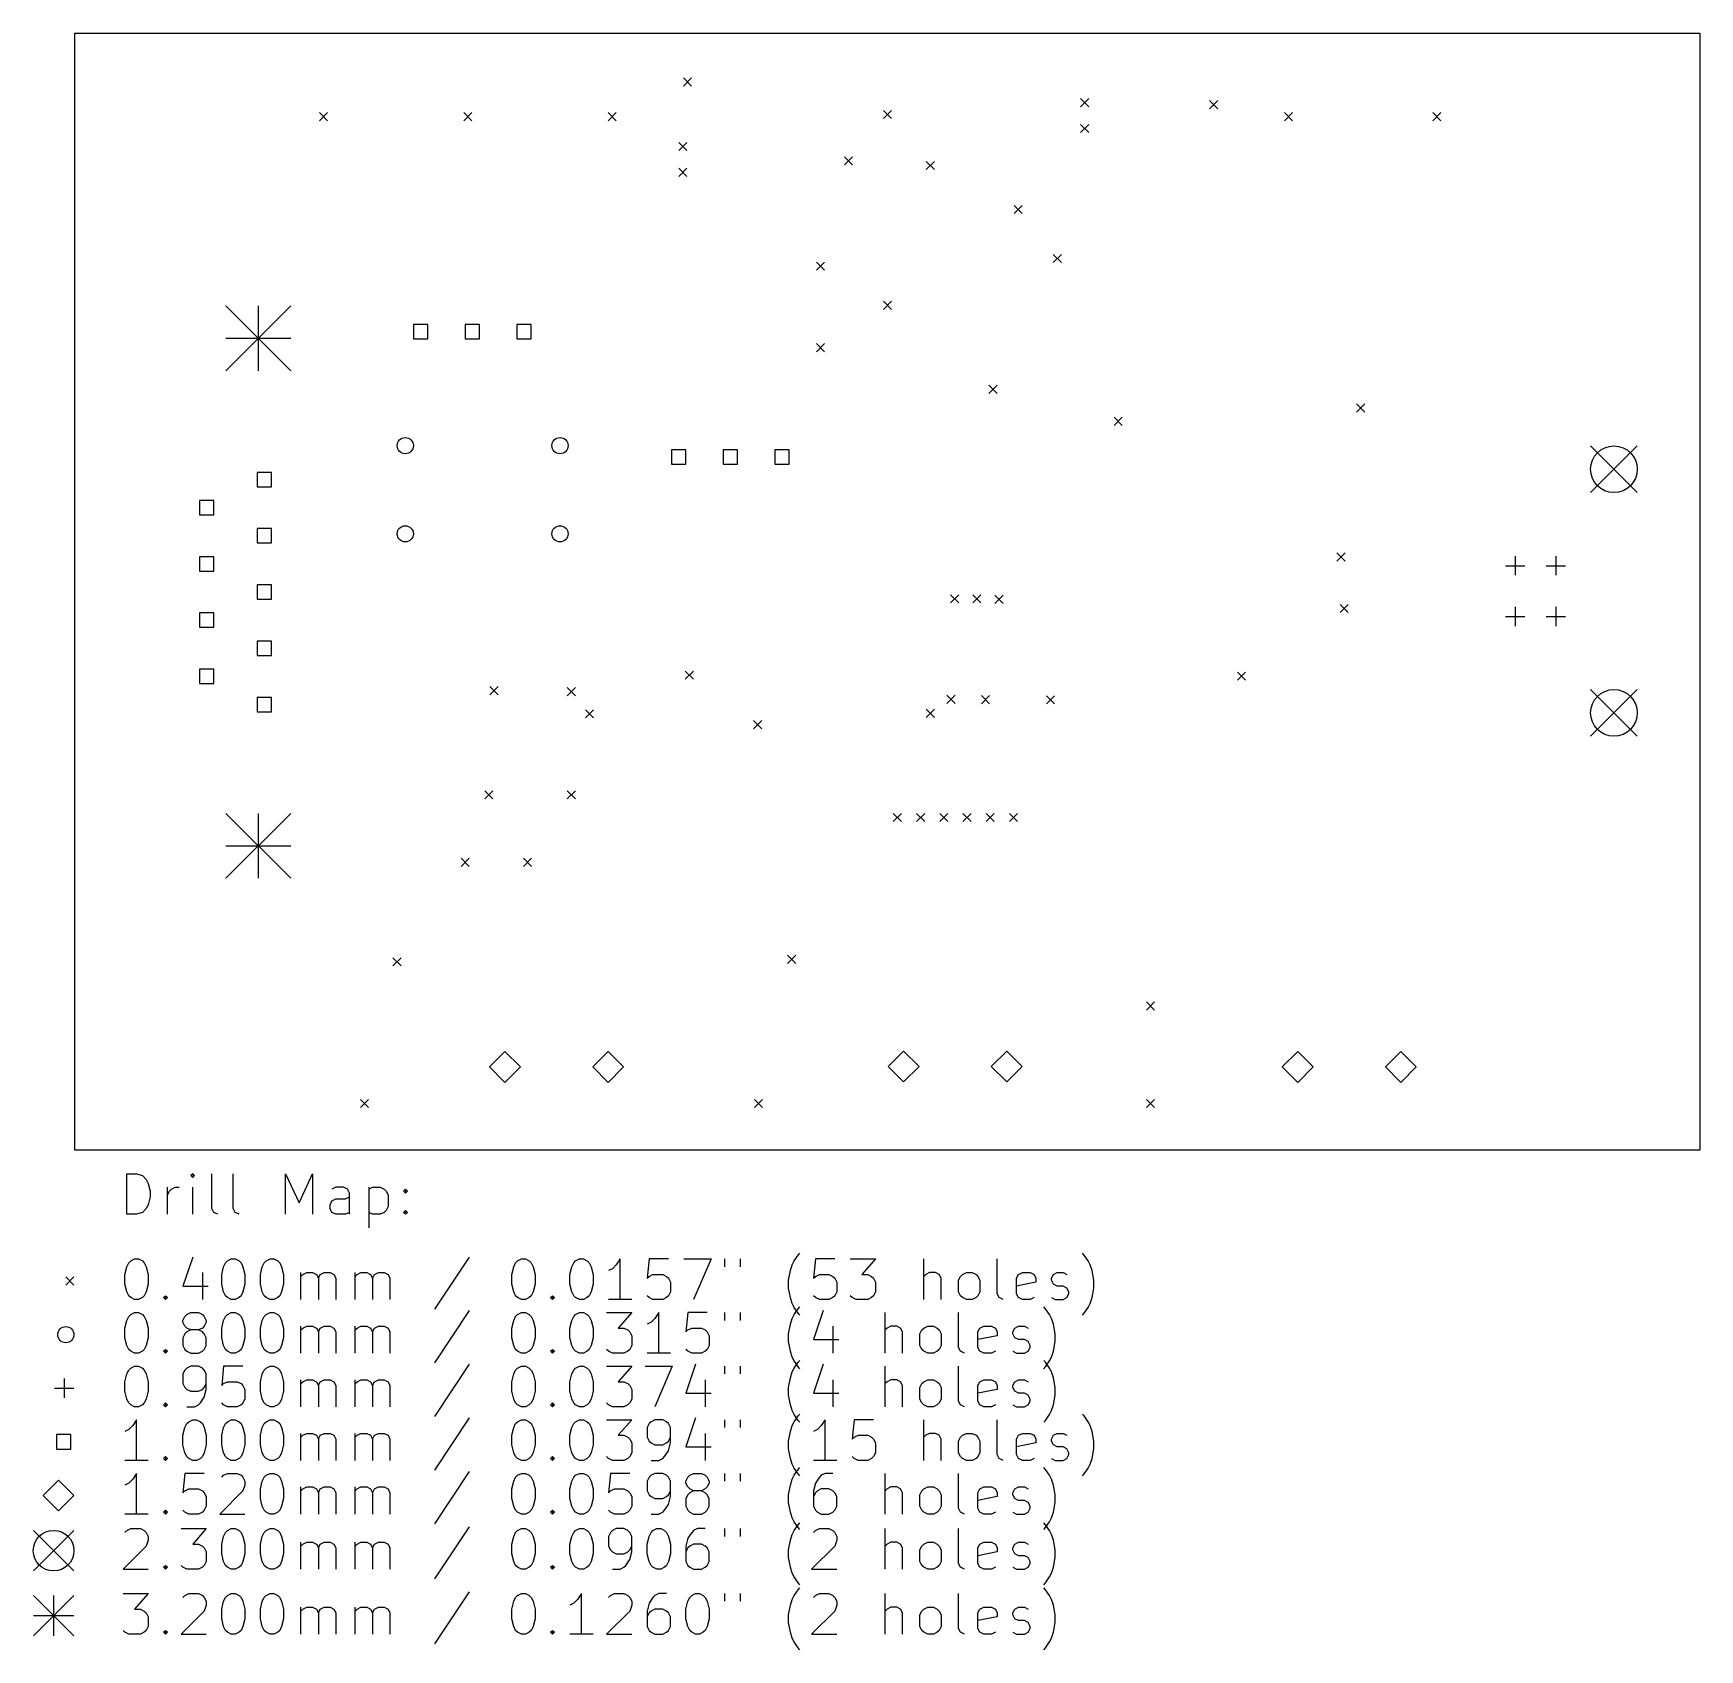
# Model space of a CAD drawing. Extents: x 4.24 to 7.47, y -5.89 to -2.76.
import ezdxf

# ---------------------------------------------------------------- set-up
doc = ezdxf.new("R2010")
doc.units = 0
doc.header["$MEASUREMENT"] = 0
doc.layers.add('BLACK', color=7, linetype='CONTINUOUS')

msp = doc.modelspace()

# ---------------------------------------------------------------- linework, layer by layer
at = {"layer": 'BLACK', "linetype": 'CONTINUOUS'}
for p, q in [((4.3207, -2.7595), (7.4703, -2.7595)), ((4.3207, -4.9249), (4.3207, -2.7595)), ((7.4703, -2.7595), (7.4703, -4.9249)), ((5.5001, -2.8461), (5.5159, -2.8619)), ((5.5159, -2.8461), (5.5001, -2.8619)), ((6.2701, -2.8861), (6.2859, -2.9019)), ((6.2859, -2.8861), (6.2701, -2.9019)), ((6.5201, -2.8901), (6.5359, -2.9059)), ((6.5359, -2.8901), (6.5201, -2.9059)), ((4.7946, -2.9134), (4.8104, -2.9291)), ((4.8104, -2.9134), (4.7946, -2.9291)), ((5.0746, -2.9134), (5.0903, -2.9291)), ((5.0903, -2.9134), (5.0746, -2.9291)), ((5.3543, -2.9134), (5.3701, -2.9291)), ((5.3701, -2.9134), (5.3543, -2.9291)), ((5.8882, -2.9091), (5.9039, -2.9249)), ((5.9039, -2.9091), (5.8882, -2.9249)), ((6.2701, -2.9361), (6.2859, -2.9519)), ((6.2859, -2.9361), (6.2701, -2.9519)), ((6.6654, -2.9134), (6.6811, -2.9291)), ((6.6811, -2.9134), (6.6654, -2.9291)), ((6.9528, -2.9134), (6.9685, -2.9291)), ((6.9685, -2.9134), (6.9528, -2.9291)), ((5.4911, -2.9711), (5.5069, -2.9869)), ((5.5069, -2.9711), (5.4911, -2.9869)), ((5.8122, -2.9988), (5.828, -3.0146)), ((5.828, -2.9988), (5.8122, -3.0146)), ((5.4911, -3.0211), (5.5069, -3.0369)), ((5.5069, -3.0211), (5.4911, -3.0369)), ((5.9711, -3.0081), (5.9869, -3.0239)), ((5.9869, -3.0081), (5.9711, -3.0239)), ((6.1411, -3.0931), (6.1569, -3.1089)), ((6.1569, -3.0931), (6.1411, -3.1089)), ((6.2171, -3.1881), (6.2329, -3.2039)), ((6.2329, -3.1881), (6.2171, -3.2039)), ((5.7581, -3.2031), (5.7739, -3.2189)), ((5.7739, -3.2031), (5.7581, -3.2189)), ((4.613, -3.2878), (4.739, -3.4137)), ((4.739, -3.2878), (4.613, -3.4137)), ((4.676, -3.2878), (4.676, -3.4137)), ((5.8881, -3.2791), (5.9039, -3.2949)), ((5.9039, -3.2791), (5.8881, -3.2949)), ((5.0049, -3.3241), (4.9771, -3.3241)), ((4.9771, -3.3241), (4.9771, -3.3519)), ((5.0049, -3.3519), (5.0049, -3.3241)), ((5.1049, -3.3241), (5.0771, -3.3241)), ((5.0771, -3.3241), (5.0771, -3.3519)), ((5.1049, -3.3519), (5.1049, -3.3241)), ((5.2049, -3.3241), (5.1771, -3.3241)), ((5.1771, -3.3241), (5.1771, -3.3519)), ((5.2049, -3.3519), (5.2049, -3.3241)), ((4.613, -3.3507), (4.739, -3.3507)), ((4.9771, -3.3519), (5.0049, -3.3519)), ((5.0771, -3.3519), (5.1049, -3.3519)), ((5.1771, -3.3519), (5.2049, -3.3519)), ((5.7581, -3.3611), (5.7739, -3.3769)), ((5.7739, -3.3611), (5.7581, -3.3769)), ((6.0925, -3.4421), (6.1083, -3.4579)), ((6.1083, -3.4421), (6.0925, -3.4579)), ((6.8051, -3.4781), (6.8209, -3.4939)), ((6.8209, -3.4781), (6.8051, -3.4939)), ((6.3351, -3.5041), (6.3509, -3.5199)), ((6.3509, -3.5041), (6.3351, -3.5199)), ((5.5049, -3.5672), (5.4771, -3.5672)), ((5.4771, -3.5672), (5.4771, -3.595)), ((5.5049, -3.595), (5.5049, -3.5672)), ((5.6049, -3.5672), (5.5771, -3.5672)), ((5.5771, -3.5672), (5.5771, -3.595)), ((5.6049, -3.595), (5.6049, -3.5672)), ((5.7049, -3.5672), (5.6771, -3.5672)), ((5.6771, -3.5672), (5.6771, -3.595)), ((5.7049, -3.595), (5.7049, -3.5672)), ((7.2588, -3.5595), (7.3494, -3.6501)), ((7.3494, -3.5595), (7.2588, -3.6501)), ((4.7017, -3.6108), (4.6739, -3.6108)), ((4.6739, -3.6108), (4.6739, -3.6387)), ((4.7017, -3.6387), (4.7017, -3.6108)), ((5.4771, -3.595), (5.5049, -3.595)), ((5.5771, -3.595), (5.6049, -3.595)), ((5.6771, -3.595), (5.7049, -3.595)), ((4.6739, -3.6387), (4.7017, -3.6387)), ((4.5899, -3.6654), (4.5621, -3.6654)), ((4.5621, -3.6654), (4.5621, -3.6932)), ((4.5899, -3.6932), (4.5899, -3.6654)), ((4.5621, -3.6932), (4.5899, -3.6932)), ((4.7017, -3.7199), (4.6739, -3.7199)), ((4.6739, -3.7199), (4.6739, -3.7477)), ((4.7017, -3.7477), (4.7017, -3.7199)), ((4.5899, -3.7744), (4.5621, -3.7744)), ((4.5621, -3.7744), (4.5621, -3.8023)), ((4.5899, -3.8023), (4.5899, -3.7744)), ((4.6739, -3.7477), (4.7017, -3.7477)), ((6.7671, -3.7671), (6.7829, -3.7829)), ((6.7829, -3.7671), (6.7671, -3.7829)), ((7.1128, -3.7731), (7.1128, -3.8105)), ((7.1915, -3.7731), (7.1915, -3.8105)), ((4.5621, -3.8023), (4.5899, -3.8023)), ((7.0941, -3.7918), (7.1315, -3.7918)), ((7.1728, -3.7918), (7.2102, -3.7918)), ((4.7017, -3.829), (4.6739, -3.829)), ((4.6739, -3.829), (4.6739, -3.8568)), ((4.7017, -3.8568), (4.7017, -3.829)), ((4.6739, -3.8568), (4.7017, -3.8568)), ((6.0181, -3.8481), (6.0339, -3.8639)), ((6.0339, -3.8481), (6.0181, -3.8639)), ((6.0611, -3.8481), (6.0769, -3.8639)), ((6.0769, -3.8481), (6.0611, -3.8639)), ((6.1041, -3.8491), (6.1199, -3.8649)), ((6.1199, -3.8491), (6.1041, -3.8649)), ((6.7731, -3.8671), (6.7889, -3.8829)), ((6.7889, -3.8671), (6.7731, -3.8829)), ((7.1128, -3.8715), (7.1128, -3.9089)), ((7.1915, -3.8715), (7.1915, -3.9089)), ((4.5899, -3.8835), (4.5621, -3.8835)), ((4.5621, -3.8835), (4.5621, -3.9113)), ((4.5899, -3.9113), (4.5899, -3.8835)), ((7.0941, -3.8902), (7.1315, -3.8902)), ((7.1728, -3.8902), (7.2102, -3.8902)), ((4.5621, -3.9113), (4.5899, -3.9113)), ((4.7017, -3.938), (4.6739, -3.938)), ((4.6739, -3.938), (4.6739, -3.9658)), ((4.7017, -3.9658), (4.7017, -3.938)), ((4.6739, -3.9658), (4.7017, -3.9658)), ((4.5899, -3.9925), (4.5621, -3.9925)), ((4.5621, -3.9925), (4.5621, -4.0204)), ((4.5899, -4.0204), (4.5899, -3.9925)), ((5.5039, -3.9961), (5.5197, -4.0119)), ((5.5197, -3.9961), (5.5039, -4.0119)), ((6.5741, -3.9981), (6.5899, -4.0139)), ((6.5899, -3.9981), (6.5741, -4.0139)), ((4.5621, -4.0204), (4.5899, -4.0204)), ((5.1251, -4.0261), (5.1409, -4.0419)), ((5.1409, -4.0261), (5.1251, -4.0419)), ((5.2751, -4.0281), (5.2909, -4.0439)), ((5.2909, -4.0281), (5.2751, -4.0439)), ((7.2588, -4.0319), (7.3494, -4.1225)), ((7.3494, -4.0319), (7.2588, -4.1225)), ((4.7017, -4.0471), (4.6739, -4.0471)), ((4.6739, -4.0471), (4.6739, -4.0749)), ((4.7017, -4.0749), (4.7017, -4.0471)), ((5.9711, -4.0701), (5.9869, -4.0859)), ((5.9869, -4.0701), (5.9711, -4.0859)), ((6.0111, -4.0431), (6.0269, -4.0589)), ((6.0269, -4.0431), (6.0111, -4.0589)), ((6.078, -4.0437), (6.0937, -4.0594)), ((6.0937, -4.0437), (6.078, -4.0594)), ((6.2039, -4.0441), (6.2197, -4.0598)), ((6.2197, -4.0441), (6.2039, -4.0598)), ((4.6739, -4.0749), (4.7017, -4.0749)), ((5.3101, -4.0711), (5.3259, -4.0869)), ((5.3259, -4.0711), (5.3101, -4.0869)), ((5.6361, -4.0921), (5.6519, -4.1079)), ((5.6519, -4.0921), (5.6361, -4.1079)), ((5.1151, -4.2281), (5.1309, -4.2439)), ((5.1309, -4.2281), (5.1151, -4.2439)), ((5.2751, -4.2281), (5.2909, -4.2439)), ((5.2909, -4.2281), (5.2751, -4.2439)), ((4.613, -4.272), (4.739, -4.398)), ((4.739, -4.272), (4.613, -4.398)), ((4.676, -4.272), (4.676, -4.398)), ((5.9071, -4.2721), (5.9229, -4.2879)), ((5.9229, -4.2721), (5.9071, -4.2879)), ((5.9521, -4.2721), (5.9679, -4.2879)), ((5.9679, -4.2721), (5.9521, -4.2879)), ((5.9971, -4.2721), (6.0129, -4.2879)), ((6.0129, -4.2721), (5.9971, -4.2879)), ((6.0421, -4.2721), (6.0579, -4.2879)), ((6.0579, -4.2721), (6.0421, -4.2879)), ((6.0871, -4.2721), (6.1029, -4.2879)), ((6.1029, -4.2721), (6.0871, -4.2879)), ((6.1321, -4.2721), (6.1479, -4.2879)), ((6.1479, -4.2721), (6.1321, -4.2879)), ((4.613, -4.335), (4.739, -4.335)), ((5.0691, -4.3591), (5.0849, -4.3749)), ((5.0849, -4.3591), (5.0691, -4.3749)), ((5.1901, -4.3591), (5.2059, -4.3749)), ((5.2059, -4.3591), (5.1901, -4.3749)), ((4.9371, -4.5521), (4.9529, -4.5679)), ((4.9529, -4.5521), (4.9371, -4.5679)), ((5.7021, -4.5471), (5.7179, -4.5629)), ((5.7179, -4.5471), (5.7021, -4.5629)), ((6.3976, -4.6378), (6.4134, -4.6535)), ((6.4134, -4.6378), (6.3976, -4.6535)), ((5.1543, -4.7339), (5.1244, -4.7638)), ((5.1843, -4.7638), (5.1543, -4.7339)), ((5.3543, -4.7339), (5.3244, -4.7638)), ((5.3843, -4.7638), (5.3543, -4.7339)), ((5.927, -4.7331), (5.8971, -4.763)), ((5.9569, -4.763), (5.927, -4.7331)), ((6.127, -4.7331), (6.0971, -4.763)), ((6.1569, -4.763), (6.127, -4.7331)), ((6.691, -4.7339), (6.6611, -4.7638)), ((6.721, -4.7638), (6.691, -4.7339)), ((6.891, -4.7339), (6.8611, -4.7638)), ((6.921, -4.7638), (6.891, -4.7339)), ((5.1244, -4.7638), (5.1543, -4.7937)), ((5.1543, -4.7937), (5.1843, -4.7638)), ((5.3244, -4.7638), (5.3543, -4.7937)), ((5.3543, -4.7937), (5.3843, -4.7638)), ((5.8971, -4.763), (5.927, -4.7929)), ((5.927, -4.7929), (5.9569, -4.763)), ((6.0971, -4.763), (6.127, -4.7929)), ((6.127, -4.7929), (6.1569, -4.763)), ((6.6611, -4.7638), (6.691, -4.7937)), ((6.691, -4.7937), (6.721, -4.7638)), ((6.8611, -4.7638), (6.891, -4.7937)), ((6.891, -4.7937), (6.921, -4.7638)), ((4.874, -4.8268), (4.8898, -4.8425)), ((4.8898, -4.8268), (4.874, -4.8425)), ((5.6378, -4.8268), (5.6535, -4.8425)), ((5.6535, -4.8268), (5.6378, -4.8425)), ((6.3976, -4.8268), (6.4134, -4.8425)), ((6.4134, -4.8268), (6.3976, -4.8425)), ((7.4703, -4.9249), (4.3207, -4.9249)), ((4.4214, -5.0495), (4.4214, -4.9708)), ((4.4214, -4.9708), (4.4401, -4.9708)), ((4.4401, -4.9708), (4.4514, -4.9745)), ((4.4514, -4.9745), (4.4589, -4.982)), ((4.5489, -4.9708), (4.5451, -4.9745)), ((4.5451, -4.9745), (4.5489, -4.9783)), ((4.5526, -4.9745), (4.5489, -4.9708)), ((4.5489, -4.9708), (4.5489, -4.9783)), ((4.5489, -4.9783), (4.5526, -4.9745)), ((4.5863, -5.0383), (4.5863, -4.9708)), ((4.6276, -5.0383), (4.6276, -4.9708)), ((4.7288, -5.0495), (4.7288, -4.9708)), ((4.7288, -4.9708), (4.7551, -5.027)), ((4.7551, -5.027), (4.7813, -4.9708)), ((4.7813, -4.9708), (4.7813, -5.0495)), ((4.4589, -4.982), (4.4626, -4.9895)), ((4.4626, -4.9895), (4.4664, -5.0045)), ((4.4664, -5.0045), (4.4664, -5.0158)), ((4.5001, -5.0495), (4.5001, -4.997)), ((4.5001, -5.012), (4.5039, -5.0045)), ((4.5039, -5.0045), (4.5076, -5.0008)), ((4.5076, -5.0008), (4.5151, -4.997)), ((4.5151, -4.997), (4.5226, -4.997)), ((4.5489, -5.0495), (4.5489, -4.997)), ((4.8263, -4.997), (4.8188, -5.0008)), ((4.8413, -4.997), (4.8263, -4.997)), ((4.8488, -5.0008), (4.8413, -4.997)), ((4.8526, -5.0083), (4.8488, -5.0008)), ((4.8901, -4.997), (4.8901, -5.0757)), ((4.8901, -5.0008), (4.8976, -4.997)), ((4.8976, -4.997), (4.9126, -4.997)), ((4.9126, -4.997), (4.9201, -5.0008)), ((4.9201, -5.0008), (4.9238, -5.0045)), ((4.9238, -5.0045), (4.9276, -5.012)), ((4.9576, -5.0045), (4.9613, -5.0008)), ((4.9613, -5.0083), (4.9576, -5.0045)), ((4.9613, -5.0008), (4.9651, -5.0045)), ((4.9613, -5.0008), (4.9613, -5.0083)), ((4.9651, -5.0045), (4.9613, -5.0083)), ((4.4589, -5.0383), (4.4514, -5.0458)), ((4.4626, -5.0308), (4.4589, -5.0383)), ((4.4664, -5.0158), (4.4626, -5.0308)), ((4.5901, -5.0458), (4.5863, -5.0383)), ((4.6313, -5.0458), (4.6276, -5.0383)), ((4.8151, -5.0308), (4.8188, -5.0233)), ((4.8151, -5.0383), (4.8151, -5.0308)), ((4.8188, -5.0458), (4.8151, -5.0383)), ((4.8188, -5.0233), (4.8263, -5.0195)), ((4.8263, -5.0195), (4.8451, -5.0195)), ((4.8451, -5.0195), (4.8526, -5.0158)), ((4.8526, -5.0495), (4.8526, -5.0083)), ((4.9276, -5.0345), (4.9238, -5.042)), ((4.9276, -5.012), (4.9276, -5.0345)), ((4.4401, -5.0495), (4.4214, -5.0495)), ((4.4514, -5.0458), (4.4401, -5.0495)), ((4.5976, -5.0495), (4.5901, -5.0458)), ((4.6388, -5.0495), (4.6313, -5.0458)), ((4.8263, -5.0495), (4.8188, -5.0458)), ((4.8451, -5.0495), (4.8263, -5.0495)), ((4.8526, -5.0458), (4.8451, -5.0495)), ((4.8976, -5.0495), (4.8901, -5.0458)), ((4.9126, -5.0495), (4.8976, -5.0495)), ((4.9201, -5.0458), (4.9126, -5.0495)), ((4.9238, -5.042), (4.9201, -5.0458)), ((4.9576, -5.0458), (4.9613, -5.042)), ((4.9613, -5.0495), (4.9576, -5.0458)), ((4.9613, -5.042), (4.9651, -5.0458)), ((4.9613, -5.042), (4.9613, -5.0495)), ((4.9651, -5.0458), (4.9613, -5.0495)), ((4.4289, -5.1399), (4.4364, -5.1361)), ((4.4364, -5.1361), (4.4439, -5.1361)), ((4.4439, -5.1361), (4.4514, -5.1399)), ((4.5489, -5.1324), (4.5301, -5.1886)), ((4.6163, -5.1399), (4.6238, -5.1361)), ((4.6238, -5.1361), (4.6313, -5.1361)), ((4.6313, -5.1361), (4.6388, -5.1399)), ((4.6913, -5.1399), (4.6988, -5.1361)), ((4.6988, -5.1361), (4.7063, -5.1361)), ((4.7063, -5.1361), (4.7138, -5.1399)), ((5.085, -5.1324), (5.0175, -5.2336)), ((5.1788, -5.1399), (5.1863, -5.1361)), ((5.1863, -5.1361), (5.1938, -5.1361)), ((5.1938, -5.1361), (5.2013, -5.1399)), ((5.2913, -5.1399), (5.2988, -5.1361)), ((5.2988, -5.1361), (5.3063, -5.1361)), ((5.3063, -5.1361), (5.3138, -5.1399)), ((5.3775, -5.1361), (5.37, -5.1474)), ((5.3775, -5.2149), (5.3775, -5.1361)), ((5.4337, -5.1361), (5.43, -5.1736)), ((5.4712, -5.1361), (5.4337, -5.1361)), ((5.5012, -5.1361), (5.5537, -5.1361)), ((5.5537, -5.1361), (5.52, -5.2149)), ((5.58, -5.1361), (5.58, -5.1511)), ((5.61, -5.1361), (5.61, -5.1511)), ((5.715, -5.1399), (5.7225, -5.1286)), ((5.7225, -5.1286), (5.7262, -5.1249)), ((5.7562, -5.1361), (5.7525, -5.1736)), ((5.7937, -5.1361), (5.7562, -5.1361)), ((5.8237, -5.1361), (5.8724, -5.1361)), ((5.8724, -5.1361), (5.8462, -5.1661)), ((5.9662, -5.2149), (5.9662, -5.1361)), ((6.1087, -5.2036), (6.1087, -5.1361)), ((6.2774, -5.1286), (6.2736, -5.1249)), ((6.2849, -5.1399), (6.2774, -5.1286)), ((4.4176, -5.1661), (4.4214, -5.1511)), ((4.4176, -5.1849), (4.4176, -5.1661)), ((4.4214, -5.1511), (4.4251, -5.1436)), ((4.4251, -5.1436), (4.4289, -5.1399)), ((4.4514, -5.1399), (4.4551, -5.1436)), ((4.4551, -5.1436), (4.4589, -5.1511)), ((4.4589, -5.1511), (4.4626, -5.1661)), ((4.4626, -5.1661), (4.4626, -5.1849)), ((4.5676, -5.1624), (4.5676, -5.2149)), ((4.6051, -5.1661), (4.6088, -5.1511)), ((4.6051, -5.1849), (4.6051, -5.1661)), ((4.6088, -5.1511), (4.6126, -5.1436)), ((4.6126, -5.1436), (4.6163, -5.1399)), ((4.6388, -5.1399), (4.6426, -5.1436)), ((4.6426, -5.1436), (4.6463, -5.1511)), ((4.6463, -5.1511), (4.6501, -5.1661)), ((4.6501, -5.1661), (4.6501, -5.1849)), ((4.6801, -5.1661), (4.6838, -5.1511)), ((4.6801, -5.1849), (4.6801, -5.1661)), ((4.6838, -5.1511), (4.6876, -5.1436)), ((4.6876, -5.1436), (4.6913, -5.1399)), ((4.7138, -5.1399), (4.7176, -5.1436)), ((4.7176, -5.1436), (4.7213, -5.1511)), ((4.7213, -5.1511), (4.7251, -5.1661)), ((4.7251, -5.1661), (4.7251, -5.1849)), ((4.7588, -5.2149), (4.7588, -5.1624)), ((4.7588, -5.1699), (4.7626, -5.1661)), ((4.7626, -5.1661), (4.7701, -5.1624)), ((4.7701, -5.1624), (4.7813, -5.1624)), ((4.7813, -5.1624), (4.7888, -5.1661)), ((4.7888, -5.1661), (4.7926, -5.1736)), ((4.7926, -5.1736), (4.7963, -5.1661)), ((4.7963, -5.1661), (4.8038, -5.1624)), ((4.8038, -5.1624), (4.8151, -5.1624)), ((4.8151, -5.1624), (4.8226, -5.1661)), ((4.8226, -5.1661), (4.8263, -5.1736)), ((4.8638, -5.2149), (4.8638, -5.1624)), ((4.8638, -5.1699), (4.8676, -5.1661)), ((4.8676, -5.1661), (4.8751, -5.1624)), ((4.8751, -5.1624), (4.8863, -5.1624)), ((4.8863, -5.1624), (4.8938, -5.1661)), ((4.8938, -5.1661), (4.8976, -5.1736)), ((4.8976, -5.1736), (4.9013, -5.1661)), ((4.9013, -5.1661), (4.9088, -5.1624)), ((4.9088, -5.1624), (4.9201, -5.1624)), ((4.9201, -5.1624), (4.9276, -5.1661)), ((4.9276, -5.1661), (4.9313, -5.1736)), ((5.1675, -5.1661), (5.1713, -5.1511)), ((5.1675, -5.1849), (5.1675, -5.1661)), ((5.1713, -5.1511), (5.175, -5.1436)), ((5.175, -5.1436), (5.1788, -5.1399)), ((5.2013, -5.1399), (5.205, -5.1436)), ((5.205, -5.1436), (5.2088, -5.1511)), ((5.2088, -5.1511), (5.2125, -5.1661)), ((5.2125, -5.1661), (5.2125, -5.1849)), ((5.28, -5.1661), (5.2838, -5.1511)), ((5.28, -5.1849), (5.28, -5.1661)), ((5.2838, -5.1511), (5.2875, -5.1436)), ((5.2875, -5.1436), (5.2913, -5.1399)), ((5.3138, -5.1399), (5.3175, -5.1436)), ((5.3175, -5.1436), (5.3213, -5.1511)), ((5.3213, -5.1511), (5.325, -5.1661)), ((5.325, -5.1661), (5.325, -5.1849)), ((5.3625, -5.1549), (5.355, -5.1586)), ((5.37, -5.1474), (5.3625, -5.1549)), ((5.4337, -5.1699), (5.4412, -5.1661)), ((5.4412, -5.1661), (5.46, -5.1661)), ((5.46, -5.1661), (5.4675, -5.1699)), ((5.7037, -5.1774), (5.7075, -5.1586)), ((5.7075, -5.1586), (5.7112, -5.1474)), ((5.7112, -5.1474), (5.715, -5.1399)), ((5.7562, -5.1699), (5.7637, -5.1661)), ((5.7637, -5.1661), (5.7824, -5.1661)), ((5.7824, -5.1661), (5.7899, -5.1699)), ((5.8462, -5.1661), (5.8574, -5.1661)), ((5.8574, -5.1661), (5.8649, -5.1699)), ((5.9699, -5.1661), (5.9662, -5.1699)), ((5.9774, -5.1624), (5.9699, -5.1661)), ((5.9887, -5.1624), (5.9774, -5.1624)), ((5.9962, -5.1661), (5.9887, -5.1624)), ((5.9999, -5.1736), (5.9962, -5.1661)), ((6.0374, -5.1699), (6.0412, -5.1661)), ((6.0412, -5.1661), (6.0487, -5.1624)), ((6.0487, -5.1624), (6.0599, -5.1624)), ((6.0599, -5.1624), (6.0674, -5.1661)), ((6.0674, -5.1661), (6.0712, -5.1699)), ((6.1462, -5.1736), (6.1499, -5.1661)), ((6.1499, -5.1661), (6.1574, -5.1624)), ((6.1574, -5.1624), (6.1724, -5.1624)), ((6.1724, -5.1624), (6.1799, -5.1661)), ((6.1799, -5.1661), (6.1836, -5.1736)), ((6.2136, -5.1736), (6.2174, -5.1661)), ((6.2174, -5.1661), (6.2249, -5.1624)), ((6.2249, -5.1624), (6.2361, -5.1624)), ((6.2361, -5.1624), (6.2436, -5.1661)), ((6.2886, -5.1474), (6.2849, -5.1399)), ((6.2924, -5.1586), (6.2886, -5.1474)), ((6.2961, -5.1774), (6.2924, -5.1586)), ((4.303, -5.171), (4.3187, -5.1867)), ((4.3187, -5.171), (4.303, -5.1867)), ((4.4214, -5.1999), (4.4176, -5.1849)), ((4.4251, -5.2074), (4.4214, -5.1999)), ((4.4589, -5.1999), (4.4551, -5.2074)), ((4.4626, -5.1849), (4.4589, -5.1999)), ((4.5301, -5.1886), (4.5788, -5.1886)), ((4.6088, -5.1999), (4.6051, -5.1849)), ((4.6126, -5.2074), (4.6088, -5.1999)), ((4.6463, -5.1999), (4.6426, -5.2074)), ((4.6501, -5.1849), (4.6463, -5.1999)), ((4.6838, -5.1999), (4.6801, -5.1849)), ((4.6876, -5.2074), (4.6838, -5.1999)), ((4.7213, -5.1999), (4.7176, -5.2074)), ((4.7251, -5.1849), (4.7213, -5.1999)), ((4.7926, -5.1736), (4.7926, -5.2149)), ((4.8263, -5.1736), (4.8263, -5.2149)), ((4.8976, -5.1736), (4.8976, -5.2149)), ((4.9313, -5.1736), (4.9313, -5.2149)), ((5.1713, -5.1999), (5.1675, -5.1849)), ((5.175, -5.2074), (5.1713, -5.1999)), ((5.2088, -5.1999), (5.205, -5.2074)), ((5.2125, -5.1849), (5.2088, -5.1999)), ((5.2838, -5.1999), (5.28, -5.1849)), ((5.2875, -5.2074), (5.2838, -5.1999)), ((5.3213, -5.1999), (5.3175, -5.2074)), ((5.325, -5.1849), (5.3213, -5.1999)), ((5.43, -5.1736), (5.4337, -5.1699)), ((5.4675, -5.1699), (5.4712, -5.1736)), ((5.4712, -5.1736), (5.475, -5.1811)), ((5.475, -5.1999), (5.4712, -5.2074)), ((5.475, -5.1811), (5.475, -5.1999)), ((5.7037, -5.1924), (5.7037, -5.1774)), ((5.7075, -5.2111), (5.7037, -5.1924)), ((5.7525, -5.1736), (5.7562, -5.1699)), ((5.7899, -5.1699), (5.7937, -5.1736)), ((5.7937, -5.1736), (5.7974, -5.1811)), ((5.7974, -5.1999), (5.7937, -5.2074)), ((5.7974, -5.1811), (5.7974, -5.1999)), ((5.8649, -5.1699), (5.8687, -5.1736)), ((5.8687, -5.1736), (5.8724, -5.1811)), ((5.8724, -5.1999), (5.8687, -5.2074)), ((5.8724, -5.1811), (5.8724, -5.1999)), ((5.9999, -5.2149), (5.9999, -5.1736)), ((6.0337, -5.1774), (6.0374, -5.1699)), ((6.0337, -5.1999), (6.0337, -5.1774)), ((6.0374, -5.2074), (6.0337, -5.1999)), ((6.0712, -5.1699), (6.0749, -5.1774)), ((6.0749, -5.1999), (6.0712, -5.2074)), ((6.0749, -5.1774), (6.0749, -5.1999)), ((6.1462, -5.2036), (6.1462, -5.1736)), ((6.1836, -5.1811), (6.1462, -5.1886)), ((6.1836, -5.1736), (6.1836, -5.1811)), ((6.2136, -5.1774), (6.2136, -5.1736)), ((6.2174, -5.1849), (6.2136, -5.1774)), ((6.2249, -5.1886), (6.2174, -5.1849)), ((6.2361, -5.1886), (6.2249, -5.1886)), ((6.2436, -5.1924), (6.2361, -5.1886)), ((6.2474, -5.1999), (6.2436, -5.1924)), ((6.2474, -5.2036), (6.2474, -5.1999)), ((6.2924, -5.2111), (6.2961, -5.1924)), ((6.2961, -5.1924), (6.2961, -5.1774)), ((4.4289, -5.2111), (4.4251, -5.2074)), ((4.4364, -5.2149), (4.4289, -5.2111)), ((4.4439, -5.2149), (4.4364, -5.2149)), ((4.4514, -5.2111), (4.4439, -5.2149)), ((4.4551, -5.2074), (4.4514, -5.2111)), ((4.4926, -5.2111), (4.4964, -5.2074)), ((4.4964, -5.2149), (4.4926, -5.2111)), ((4.4964, -5.2074), (4.5001, -5.2111)), ((4.4964, -5.2074), (4.4964, -5.2149)), ((4.5001, -5.2111), (4.4964, -5.2149)), ((4.6163, -5.2111), (4.6126, -5.2074)), ((4.6238, -5.2149), (4.6163, -5.2111)), ((4.6313, -5.2149), (4.6238, -5.2149)), ((4.6388, -5.2111), (4.6313, -5.2149)), ((4.6426, -5.2074), (4.6388, -5.2111)), ((4.6913, -5.2111), (4.6876, -5.2074)), ((4.6988, -5.2149), (4.6913, -5.2111)), ((4.7063, -5.2149), (4.6988, -5.2149)), ((4.7138, -5.2111), (4.7063, -5.2149)), ((4.7176, -5.2074), (4.7138, -5.2111)), ((5.1788, -5.2111), (5.175, -5.2074)), ((5.1863, -5.2149), (5.1788, -5.2111)), ((5.1938, -5.2149), (5.1863, -5.2149)), ((5.2013, -5.2111), (5.1938, -5.2149)), ((5.205, -5.2074), (5.2013, -5.2111)), ((5.2425, -5.2111), (5.2463, -5.2074)), ((5.2463, -5.2149), (5.2425, -5.2111)), ((5.2463, -5.2074), (5.25, -5.2111)), ((5.2463, -5.2074), (5.2463, -5.2149)), ((5.25, -5.2111), (5.2463, -5.2149)), ((5.2913, -5.2111), (5.2875, -5.2074)), ((5.2988, -5.2149), (5.2913, -5.2111)), ((5.3063, -5.2149), (5.2988, -5.2149)), ((5.3138, -5.2111), (5.3063, -5.2149)), ((5.3175, -5.2074), (5.3138, -5.2111)), ((5.4, -5.2149), (5.355, -5.2149)), ((5.4337, -5.2111), (5.43, -5.2074)), ((5.4412, -5.2149), (5.4337, -5.2111)), ((5.46, -5.2149), (5.4412, -5.2149)), ((5.4675, -5.2111), (5.46, -5.2149)), ((5.4712, -5.2074), (5.4675, -5.2111)), ((5.7112, -5.2224), (5.7075, -5.2111)), ((5.715, -5.2299), (5.7112, -5.2224)), ((5.7225, -5.2411), (5.715, -5.2299)), ((5.715, -5.2438), (5.7225, -5.2326)), ((5.7225, -5.2326), (5.7262, -5.2288)), ((5.7562, -5.2111), (5.7525, -5.2074)), ((5.7637, -5.2149), (5.7562, -5.2111)), ((5.7824, -5.2149), (5.7637, -5.2149)), ((5.7899, -5.2111), (5.7824, -5.2149)), ((5.7937, -5.2074), (5.7899, -5.2111)), ((5.8274, -5.2111), (5.8237, -5.2074)), ((5.8349, -5.2149), (5.8274, -5.2111)), ((5.8574, -5.2149), (5.8349, -5.2149)), ((5.8649, -5.2111), (5.8574, -5.2149)), ((5.8687, -5.2074), (5.8649, -5.2111)), ((6.0412, -5.2111), (6.0374, -5.2074)), ((6.0487, -5.2149), (6.0412, -5.2111)), ((6.0599, -5.2149), (6.0487, -5.2149)), ((6.0674, -5.2111), (6.0599, -5.2149)), ((6.0712, -5.2074), (6.0674, -5.2111)), ((6.1124, -5.2111), (6.1087, -5.2036)), ((6.1199, -5.2149), (6.1124, -5.2111)), ((6.1499, -5.2111), (6.1462, -5.2036)), ((6.1574, -5.2149), (6.1499, -5.2111)), ((6.1724, -5.2149), (6.1574, -5.2149)), ((6.1799, -5.2111), (6.1724, -5.2149)), ((6.2024, -5.2326), (6.1986, -5.2288)), ((6.2099, -5.2438), (6.2024, -5.2326)), ((6.2136, -5.2111), (6.2211, -5.2149)), ((6.2211, -5.2149), (6.2361, -5.2149)), ((6.2361, -5.2149), (6.2436, -5.2111)), ((6.2436, -5.2111), (6.2474, -5.2036)), ((6.2774, -5.2411), (6.2849, -5.2299)), ((6.2849, -5.2299), (6.2886, -5.2224)), ((6.2886, -5.2224), (6.2924, -5.2111)), ((4.4176, -5.27), (4.4214, -5.2551)), ((4.4214, -5.2551), (4.4251, -5.2476)), ((4.4251, -5.2476), (4.4289, -5.2438)), ((4.4289, -5.2438), (4.4364, -5.2401)), ((4.4364, -5.2401), (4.4439, -5.2401)), ((4.4439, -5.2401), (4.4514, -5.2438)), ((4.4514, -5.2438), (4.4551, -5.2476)), ((4.4551, -5.2476), (4.4589, -5.2551)), ((4.4589, -5.2551), (4.4626, -5.27)), ((4.5301, -5.2551), (4.5339, -5.2476)), ((4.5301, -5.2588), (4.5301, -5.2551)), ((4.5339, -5.2663), (4.5301, -5.2588)), ((4.5339, -5.2476), (4.5376, -5.2438)), ((4.5376, -5.2438), (4.5451, -5.2401)), ((4.5451, -5.2401), (4.5601, -5.2401)), ((4.5601, -5.2401), (4.5676, -5.2438)), ((4.5676, -5.2438), (4.5714, -5.2476)), ((4.5714, -5.2476), (4.5751, -5.2551)), ((4.5751, -5.2588), (4.5714, -5.2663)), ((4.5751, -5.2551), (4.5751, -5.2588)), ((4.6051, -5.27), (4.6088, -5.2551)), ((4.6088, -5.2551), (4.6126, -5.2476)), ((4.6126, -5.2476), (4.6163, -5.2438)), ((4.6163, -5.2438), (4.6238, -5.2401)), ((4.6238, -5.2401), (4.6313, -5.2401)), ((4.6313, -5.2401), (4.6388, -5.2438)), ((4.6388, -5.2438), (4.6426, -5.2476)), ((4.6426, -5.2476), (4.6463, -5.2551)), ((4.6463, -5.2551), (4.6501, -5.27)), ((4.6801, -5.27), (4.6838, -5.2551)), ((4.6838, -5.2551), (4.6876, -5.2476)), ((4.6876, -5.2476), (4.6913, -5.2438)), ((4.6913, -5.2438), (4.6988, -5.2401)), ((4.6988, -5.2401), (4.7063, -5.2401)), ((4.7063, -5.2401), (4.7138, -5.2438)), ((4.7138, -5.2438), (4.7176, -5.2476)), ((4.7176, -5.2476), (4.7213, -5.2551)), ((4.7213, -5.2551), (4.7251, -5.27)), ((5.085, -5.2363), (5.0175, -5.3375)), ((5.1675, -5.27), (5.1713, -5.2551)), ((5.1713, -5.2551), (5.175, -5.2476)), ((5.175, -5.2476), (5.1788, -5.2438)), ((5.1788, -5.2438), (5.1863, -5.2401)), ((5.1863, -5.2401), (5.1938, -5.2401)), ((5.1938, -5.2401), (5.2013, -5.2438)), ((5.2013, -5.2438), (5.205, -5.2476)), ((5.205, -5.2476), (5.2088, -5.2551)), ((5.2088, -5.2551), (5.2125, -5.27)), ((5.28, -5.27), (5.2838, -5.2551)), ((5.2838, -5.2551), (5.2875, -5.2476)), ((5.2875, -5.2476), (5.2913, -5.2438)), ((5.2913, -5.2438), (5.2988, -5.2401)), ((5.2988, -5.2401), (5.3063, -5.2401)), ((5.3063, -5.2401), (5.3138, -5.2438)), ((5.3138, -5.2438), (5.3175, -5.2476)), ((5.3175, -5.2476), (5.3213, -5.2551)), ((5.3213, -5.2551), (5.325, -5.27)), ((5.3513, -5.2401), (5.4, -5.2401)), ((5.4, -5.2401), (5.3737, -5.27)), ((5.4375, -5.2588), (5.43, -5.2625)), ((5.445, -5.2513), (5.4375, -5.2588)), ((5.4525, -5.2401), (5.445, -5.2513)), ((5.4525, -5.3188), (5.4525, -5.2401)), ((5.5087, -5.2401), (5.505, -5.2775)), ((5.5462, -5.2401), (5.5087, -5.2401)), ((5.58, -5.2401), (5.58, -5.2551)), ((5.61, -5.2401), (5.61, -5.2551)), ((5.7037, -5.2813), (5.7075, -5.2625)), ((5.7075, -5.2625), (5.7112, -5.2513)), ((5.7112, -5.2513), (5.715, -5.2438)), ((5.7262, -5.2449), (5.7225, -5.2411)), ((5.7712, -5.2363), (5.7525, -5.2925)), ((5.8912, -5.3188), (5.8912, -5.2401)), ((6.0337, -5.3075), (6.0337, -5.2401)), ((6.2136, -5.2513), (6.2099, -5.2438)), ((6.2174, -5.2625), (6.2136, -5.2513)), ((6.2211, -5.2813), (6.2174, -5.2625)), ((6.2736, -5.2449), (6.2774, -5.2411)), ((4.4176, -5.2888), (4.4176, -5.27)), ((4.4214, -5.3038), (4.4176, -5.2888)), ((4.4626, -5.2888), (4.4589, -5.3038)), ((4.4626, -5.27), (4.4626, -5.2888)), ((4.5339, -5.2813), (4.5301, -5.2888)), ((4.5301, -5.2888), (4.5301, -5.3038)), ((4.5376, -5.27), (4.5339, -5.2663)), ((4.5376, -5.2775), (4.5339, -5.2813)), ((4.5451, -5.2738), (4.5376, -5.27)), ((4.5451, -5.2738), (4.5376, -5.2775)), ((4.5601, -5.2738), (4.5451, -5.2738)), ((4.5676, -5.27), (4.5601, -5.2738)), ((4.5676, -5.2775), (4.5601, -5.2738)), ((4.5714, -5.2663), (4.5676, -5.27)), ((4.5714, -5.2813), (4.5676, -5.2775)), ((4.5751, -5.2888), (4.5714, -5.2813)), ((4.5751, -5.3038), (4.5751, -5.2888)), ((4.6051, -5.2888), (4.6051, -5.27)), ((4.6088, -5.3038), (4.6051, -5.2888)), ((4.6501, -5.2888), (4.6463, -5.3038)), ((4.6501, -5.27), (4.6501, -5.2888)), ((4.6801, -5.2888), (4.6801, -5.27)), ((4.6838, -5.3038), (4.6801, -5.2888)), ((4.7251, -5.2888), (4.7213, -5.3038)), ((4.7251, -5.27), (4.7251, -5.2888)), ((4.7588, -5.3188), (4.7588, -5.2663)), ((4.7588, -5.2738), (4.7626, -5.27)), ((4.7626, -5.27), (4.7701, -5.2663)), ((4.7701, -5.2663), (4.7813, -5.2663)), ((4.7813, -5.2663), (4.7888, -5.27)), ((4.7888, -5.27), (4.7926, -5.2775)), ((4.7926, -5.2775), (4.7963, -5.27)), ((4.7926, -5.2775), (4.7926, -5.3188)), ((4.7963, -5.27), (4.8038, -5.2663)), ((4.8038, -5.2663), (4.8151, -5.2663)), ((4.8151, -5.2663), (4.8226, -5.27)), ((4.8226, -5.27), (4.8263, -5.2775)), ((4.8263, -5.2775), (4.8263, -5.3188)), ((4.8638, -5.3188), (4.8638, -5.2663)), ((4.8638, -5.2738), (4.8676, -5.27)), ((4.8676, -5.27), (4.8751, -5.2663)), ((4.8751, -5.2663), (4.8863, -5.2663)), ((4.8863, -5.2663), (4.8938, -5.27)), ((4.8938, -5.27), (4.8976, -5.2775)), ((4.8976, -5.2775), (4.9013, -5.27)), ((4.8976, -5.2775), (4.8976, -5.3188)), ((4.9013, -5.27), (4.9088, -5.2663)), ((4.9088, -5.2663), (4.9201, -5.2663)), ((4.9201, -5.2663), (4.9276, -5.27)), ((4.9276, -5.27), (4.9313, -5.2775)), ((4.9313, -5.2775), (4.9313, -5.3188)), ((5.1675, -5.2888), (5.1675, -5.27)), ((5.1713, -5.3038), (5.1675, -5.2888)), ((5.2125, -5.2888), (5.2088, -5.3038)), ((5.2125, -5.27), (5.2125, -5.2888)), ((5.28, -5.2888), (5.28, -5.27)), ((5.2838, -5.3038), (5.28, -5.2888)), ((5.325, -5.2888), (5.3213, -5.3038)), ((5.325, -5.27), (5.325, -5.2888)), ((5.3737, -5.27), (5.385, -5.27)), ((5.385, -5.27), (5.3925, -5.2738)), ((5.3925, -5.2738), (5.3962, -5.2775)), ((5.3962, -5.2775), (5.4, -5.285)), ((5.4, -5.285), (5.4, -5.3038)), ((5.505, -5.2775), (5.5087, -5.2738)), ((5.5087, -5.2738), (5.5162, -5.27)), ((5.5162, -5.27), (5.535, -5.27)), ((5.535, -5.27), (5.5425, -5.2738)), ((5.5425, -5.2738), (5.5462, -5.2775)), ((5.5462, -5.2775), (5.55, -5.285)), ((5.55, -5.285), (5.55, -5.3038)), ((5.7037, -5.2963), (5.7037, -5.2813)), ((5.7075, -5.315), (5.7037, -5.2963)), ((5.7525, -5.2925), (5.8012, -5.2925)), ((5.7899, -5.2663), (5.7899, -5.3188)), ((5.8949, -5.27), (5.8912, -5.2738)), ((5.9024, -5.2663), (5.8949, -5.27)), ((5.9137, -5.2663), (5.9024, -5.2663)), ((5.9212, -5.27), (5.9137, -5.2663)), ((5.9249, -5.2775), (5.9212, -5.27)), ((5.9249, -5.3188), (5.9249, -5.2775)), ((5.9587, -5.2813), (5.9624, -5.2738)), ((5.9587, -5.3038), (5.9587, -5.2813)), ((5.9624, -5.2738), (5.9662, -5.27)), ((5.9662, -5.27), (5.9737, -5.2663)), ((5.9737, -5.2663), (5.9849, -5.2663)), ((5.9849, -5.2663), (5.9924, -5.27)), ((5.9924, -5.27), (5.9962, -5.2738)), ((5.9962, -5.2738), (5.9999, -5.2813)), ((5.9999, -5.2813), (5.9999, -5.3038)), ((6.0712, -5.2775), (6.0749, -5.27)), ((6.0712, -5.3075), (6.0712, -5.2775)), ((6.1087, -5.285), (6.0712, -5.2925)), ((6.0749, -5.27), (6.0824, -5.2663)), ((6.0824, -5.2663), (6.0974, -5.2663)), ((6.0974, -5.2663), (6.1049, -5.27)), ((6.1049, -5.27), (6.1087, -5.2775)), ((6.1087, -5.2775), (6.1087, -5.285)), ((6.1387, -5.2775), (6.1424, -5.27)), ((6.1387, -5.2813), (6.1387, -5.2775)), ((6.1424, -5.2888), (6.1387, -5.2813)), ((6.1424, -5.27), (6.1499, -5.2663)), ((6.1499, -5.2925), (6.1424, -5.2888)), ((6.1499, -5.2663), (6.1612, -5.2663)), ((6.1612, -5.2925), (6.1499, -5.2925)), ((6.1612, -5.2663), (6.1687, -5.27)), ((6.1687, -5.2963), (6.1612, -5.2925)), ((6.1724, -5.3038), (6.1687, -5.2963)), ((6.2174, -5.315), (6.2211, -5.2963)), ((6.2211, -5.2963), (6.2211, -5.2813)), ((4.4251, -5.3113), (4.4214, -5.3038)), ((4.4289, -5.315), (4.4251, -5.3113)), ((4.4364, -5.3188), (4.4289, -5.315)), ((4.4439, -5.3188), (4.4364, -5.3188)), ((4.4514, -5.315), (4.4439, -5.3188)), ((4.4551, -5.3113), (4.4514, -5.315)), ((4.4589, -5.3038), (4.4551, -5.3113)), ((4.4926, -5.315), (4.4964, -5.3113)), ((4.4964, -5.3188), (4.4926, -5.315)), ((4.4964, -5.3113), (4.5001, -5.315)), ((4.4964, -5.3113), (4.4964, -5.3188)), ((4.5001, -5.315), (4.4964, -5.3188)), ((4.5301, -5.3038), (4.5339, -5.3113)), ((4.5339, -5.3113), (4.5376, -5.315)), ((4.5376, -5.315), (4.5451, -5.3188)), ((4.5451, -5.3188), (4.5601, -5.3188)), ((4.5601, -5.3188), (4.5676, -5.315)), ((4.5676, -5.315), (4.5714, -5.3113)), ((4.5714, -5.3113), (4.5751, -5.3038)), ((4.6126, -5.3113), (4.6088, -5.3038)), ((4.6163, -5.315), (4.6126, -5.3113)), ((4.6238, -5.3188), (4.6163, -5.315)), ((4.6313, -5.3188), (4.6238, -5.3188)), ((4.6388, -5.315), (4.6313, -5.3188)), ((4.6426, -5.3113), (4.6388, -5.315)), ((4.6463, -5.3038), (4.6426, -5.3113)), ((4.6876, -5.3113), (4.6838, -5.3038)), ((4.6913, -5.315), (4.6876, -5.3113)), ((4.6988, -5.3188), (4.6913, -5.315)), ((4.7063, -5.3188), (4.6988, -5.3188)), ((4.7138, -5.315), (4.7063, -5.3188)), ((4.7176, -5.3113), (4.7138, -5.315)), ((4.7213, -5.3038), (4.7176, -5.3113)), ((5.175, -5.3113), (5.1713, -5.3038)), ((5.1788, -5.315), (5.175, -5.3113)), ((5.1863, -5.3188), (5.1788, -5.315)), ((5.1938, -5.3188), (5.1863, -5.3188)), ((5.2013, -5.315), (5.1938, -5.3188)), ((5.205, -5.3113), (5.2013, -5.315)), ((5.2088, -5.3038), (5.205, -5.3113)), ((5.2425, -5.315), (5.2463, -5.3113)), ((5.2463, -5.3188), (5.2425, -5.315)), ((5.2463, -5.3113), (5.25, -5.315)), ((5.2463, -5.3113), (5.2463, -5.3188)), ((5.25, -5.315), (5.2463, -5.3188)), ((5.2875, -5.3113), (5.2838, -5.3038)), ((5.2913, -5.315), (5.2875, -5.3113)), ((5.2988, -5.3188), (5.2913, -5.315)), ((5.3063, -5.3188), (5.2988, -5.3188)), ((5.3138, -5.315), (5.3063, -5.3188)), ((5.3175, -5.3113), (5.3138, -5.315)), ((5.3213, -5.3038), (5.3175, -5.3113)), ((5.355, -5.315), (5.3513, -5.3113)), ((5.3625, -5.3188), (5.355, -5.315)), ((5.385, -5.3188), (5.3625, -5.3188)), ((5.3925, -5.315), (5.385, -5.3188)), ((5.3962, -5.3113), (5.3925, -5.315)), ((5.4, -5.3038), (5.3962, -5.3113)), ((5.475, -5.3188), (5.43, -5.3188)), ((5.5087, -5.315), (5.505, -5.3113)), ((5.5162, -5.3188), (5.5087, -5.315)), ((5.535, -5.3188), (5.5162, -5.3188)), ((5.5425, -5.315), (5.535, -5.3188)), ((5.5462, -5.3113), (5.5425, -5.315)), ((5.55, -5.3038), (5.5462, -5.3113)), ((5.7112, -5.3263), (5.7075, -5.315)), ((5.715, -5.3338), (5.7112, -5.3263)), ((5.9624, -5.3113), (5.9587, -5.3038)), ((5.9662, -5.315), (5.9624, -5.3113)), ((5.9737, -5.3188), (5.9662, -5.315)), ((5.9849, -5.3188), (5.9737, -5.3188)), ((5.9924, -5.315), (5.9849, -5.3188)), ((5.9962, -5.3113), (5.9924, -5.315)), ((5.9999, -5.3038), (5.9962, -5.3113)), ((6.0374, -5.315), (6.0337, -5.3075)), ((6.0449, -5.3188), (6.0374, -5.315)), ((6.0749, -5.315), (6.0712, -5.3075)), ((6.0824, -5.3188), (6.0749, -5.315)), ((6.0974, -5.3188), (6.0824, -5.3188)), ((6.1049, -5.315), (6.0974, -5.3188)), ((6.1387, -5.315), (6.1462, -5.3188)), ((6.1462, -5.3188), (6.1612, -5.3188)), ((6.1612, -5.3188), (6.1687, -5.315)), ((6.1687, -5.315), (6.1724, -5.3075)), ((6.1724, -5.3075), (6.1724, -5.3038)), ((6.2099, -5.3338), (6.2136, -5.3263)), ((6.2136, -5.3263), (6.2174, -5.315)), ((4.4176, -5.374), (4.4214, -5.359)), ((4.4214, -5.359), (4.4251, -5.3515)), ((4.4251, -5.3515), (4.4289, -5.3477)), ((4.4289, -5.3477), (4.4364, -5.344)), ((4.4364, -5.344), (4.4439, -5.344)), ((4.4439, -5.344), (4.4514, -5.3477)), ((4.4514, -5.3477), (4.4551, -5.3515)), ((4.4551, -5.3515), (4.4589, -5.359)), ((4.4589, -5.359), (4.4626, -5.374)), ((4.5339, -5.3515), (4.5301, -5.359)), ((4.5301, -5.359), (4.5301, -5.3777)), ((4.5376, -5.3477), (4.5339, -5.3515)), ((4.5451, -5.344), (4.5376, -5.3477)), ((4.5601, -5.344), (4.5451, -5.344)), ((4.5676, -5.3477), (4.5601, -5.344)), ((4.5714, -5.3515), (4.5676, -5.3477)), ((4.5751, -5.359), (4.5714, -5.3515)), ((4.5751, -5.389), (4.5751, -5.359)), ((4.6088, -5.344), (4.6051, -5.3815)), ((4.6463, -5.344), (4.6088, -5.344)), ((4.6801, -5.374), (4.6838, -5.359)), ((4.6838, -5.359), (4.6876, -5.3515)), ((4.6876, -5.3515), (4.6913, -5.3477)), ((4.6913, -5.3477), (4.6988, -5.344)), ((4.6988, -5.344), (4.7063, -5.344)), ((4.7063, -5.344), (4.7138, -5.3477)), ((4.7138, -5.3477), (4.7176, -5.3515)), ((4.7176, -5.3515), (4.7213, -5.359)), ((4.7213, -5.359), (4.7251, -5.374)), ((5.085, -5.3402), (5.0175, -5.4415)), ((5.1675, -5.374), (5.1713, -5.359)), ((5.1713, -5.359), (5.175, -5.3515)), ((5.175, -5.3515), (5.1788, -5.3477)), ((5.1788, -5.3477), (5.1863, -5.344)), ((5.1863, -5.344), (5.1938, -5.344)), ((5.1938, -5.344), (5.2013, -5.3477)), ((5.2013, -5.3477), (5.205, -5.3515)), ((5.205, -5.3515), (5.2088, -5.359)), ((5.2088, -5.359), (5.2125, -5.374)), ((5.28, -5.374), (5.2838, -5.359)), ((5.2838, -5.359), (5.2875, -5.3515)), ((5.2875, -5.3515), (5.2913, -5.3477)), ((5.2913, -5.3477), (5.2988, -5.344)), ((5.2988, -5.344), (5.3063, -5.344)), ((5.3063, -5.344), (5.3138, -5.3477)), ((5.3138, -5.3477), (5.3175, -5.3515)), ((5.3175, -5.3515), (5.3213, -5.359)), ((5.3213, -5.359), (5.325, -5.374)), ((5.3513, -5.344), (5.4, -5.344)), ((5.4, -5.344), (5.3737, -5.374)), ((5.4262, -5.344), (5.4787, -5.344)), ((5.4787, -5.344), (5.445, -5.4227)), ((5.5237, -5.3402), (5.505, -5.3965)), ((5.58, -5.344), (5.58, -5.359)), ((5.61, -5.344), (5.61, -5.359)), ((5.7075, -5.3665), (5.7112, -5.3552)), ((5.7112, -5.3552), (5.715, -5.3477)), ((5.7225, -5.345), (5.715, -5.3338)), ((5.715, -5.3477), (5.7225, -5.3365)), ((5.7225, -5.3365), (5.7262, -5.3327)), ((5.7262, -5.3488), (5.7225, -5.345)), ((5.7712, -5.3402), (5.7525, -5.3965)), ((5.8912, -5.4227), (5.8912, -5.344)), ((6.0337, -5.4115), (6.0337, -5.344)), ((6.2024, -5.3365), (6.1986, -5.3327)), ((6.1986, -5.3488), (6.2024, -5.345)), ((6.2024, -5.345), (6.2099, -5.3338)), ((6.2099, -5.3477), (6.2024, -5.3365)), ((6.2136, -5.3552), (6.2099, -5.3477)), ((6.2174, -5.3665), (6.2136, -5.3552)), ((4.2813, -5.3867), (4.3187, -5.3867)), ((4.3, -5.368), (4.3, -5.4054)), ((4.4176, -5.3927), (4.4176, -5.374)), ((4.4214, -5.4077), (4.4176, -5.3927)), ((4.4626, -5.3927), (4.4589, -5.4077)), ((4.4626, -5.374), (4.4626, -5.3927)), ((4.5301, -5.3777), (4.5339, -5.3852)), ((4.5339, -5.3852), (4.5376, -5.389)), ((4.5376, -5.389), (4.5451, -5.3927)), ((4.5451, -5.3927), (4.5601, -5.3927)), ((4.5601, -5.3927), (4.5676, -5.389)), ((4.5676, -5.389), (4.5714, -5.3852)), ((4.5714, -5.3852), (4.5751, -5.3777)), ((4.5714, -5.404), (4.5751, -5.389)), ((4.6051, -5.3815), (4.6088, -5.3777)), ((4.6088, -5.3777), (4.6163, -5.374)), ((4.6163, -5.374), (4.6351, -5.374)), ((4.6351, -5.374), (4.6426, -5.3777)), ((4.6426, -5.3777), (4.6463, -5.3815)), ((4.6463, -5.3815), (4.6501, -5.389)), ((4.6501, -5.389), (4.6501, -5.4077)), ((4.6801, -5.3927), (4.6801, -5.374)), ((4.6838, -5.4077), (4.6801, -5.3927)), ((4.7251, -5.3927), (4.7213, -5.4077)), ((4.7251, -5.374), (4.7251, -5.3927)), ((4.7588, -5.4227), (4.7588, -5.3702)), ((4.7588, -5.3777), (4.7626, -5.374)), ((4.7626, -5.374), (4.7701, -5.3702)), ((4.7701, -5.3702), (4.7813, -5.3702)), ((4.7813, -5.3702), (4.7888, -5.374)), ((4.7888, -5.374), (4.7926, -5.3815)), ((4.7926, -5.3815), (4.7963, -5.374)), ((4.7926, -5.3815), (4.7926, -5.4227)), ((4.7963, -5.374), (4.8038, -5.3702)), ((4.8038, -5.3702), (4.8151, -5.3702)), ((4.8151, -5.3702), (4.8226, -5.374)), ((4.8226, -5.374), (4.8263, -5.3815)), ((4.8263, -5.3815), (4.8263, -5.4227)), ((4.8638, -5.4227), (4.8638, -5.3702)), ((4.8638, -5.3777), (4.8676, -5.374)), ((4.8676, -5.374), (4.8751, -5.3702)), ((4.8751, -5.3702), (4.8863, -5.3702)), ((4.8863, -5.3702), (4.8938, -5.374)), ((4.8938, -5.374), (4.8976, -5.3815)), ((4.8976, -5.3815), (4.9013, -5.374)), ((4.8976, -5.3815), (4.8976, -5.4227)), ((4.9013, -5.374), (4.9088, -5.3702)), ((4.9088, -5.3702), (4.9201, -5.3702)), ((4.9201, -5.3702), (4.9276, -5.374)), ((4.9276, -5.374), (4.9313, -5.3815)), ((4.9313, -5.3815), (4.9313, -5.4227)), ((5.1675, -5.3927), (5.1675, -5.374)), ((5.1713, -5.4077), (5.1675, -5.3927)), ((5.2125, -5.3927), (5.2088, -5.4077)), ((5.2125, -5.374), (5.2125, -5.3927)), ((5.28, -5.3927), (5.28, -5.374)), ((5.2838, -5.4077), (5.28, -5.3927)), ((5.325, -5.3927), (5.3213, -5.4077)), ((5.325, -5.374), (5.325, -5.3927)), ((5.3737, -5.374), (5.385, -5.374)), ((5.385, -5.374), (5.3925, -5.3777)), ((5.3925, -5.3777), (5.3962, -5.3815)), ((5.3962, -5.3815), (5.4, -5.389)), ((5.4, -5.389), (5.4, -5.4077)), ((5.5425, -5.3702), (5.5425, -5.4227)), ((5.7037, -5.3852), (5.7075, -5.3665)), ((5.7037, -5.4002), (5.7037, -5.3852)), ((5.7899, -5.3702), (5.7899, -5.4227)), ((5.8949, -5.374), (5.8912, -5.3777)), ((5.9024, -5.3702), (5.8949, -5.374)), ((5.9137, -5.3702), (5.9024, -5.3702)), ((5.9212, -5.374), (5.9137, -5.3702)), ((5.9249, -5.3815), (5.9212, -5.374)), ((5.9249, -5.4227), (5.9249, -5.3815)), ((5.9587, -5.3852), (5.9624, -5.3777)), ((5.9587, -5.4077), (5.9587, -5.3852)), ((5.9624, -5.3777), (5.9662, -5.374)), ((5.9662, -5.374), (5.9737, -5.3702)), ((5.9737, -5.3702), (5.9849, -5.3702)), ((5.9849, -5.3702), (5.9924, -5.374)), ((5.9924, -5.374), (5.9962, -5.3777)), ((5.9962, -5.3777), (5.9999, -5.3852)), ((5.9999, -5.3852), (5.9999, -5.4077)), ((6.0712, -5.3815), (6.0749, -5.374)), ((6.0712, -5.4115), (6.0712, -5.3815)), ((6.1087, -5.389), (6.0712, -5.3965)), ((6.0749, -5.374), (6.0824, -5.3702)), ((6.0824, -5.3702), (6.0974, -5.3702)), ((6.0974, -5.3702), (6.1049, -5.374)), ((6.1049, -5.374), (6.1087, -5.3815)), ((6.1087, -5.3815), (6.1087, -5.389)), ((6.1387, -5.3815), (6.1424, -5.374)), ((6.1387, -5.3852), (6.1387, -5.3815)), ((6.1424, -5.3927), (6.1387, -5.3852)), ((6.1424, -5.374), (6.1499, -5.3702)), ((6.1499, -5.3965), (6.1424, -5.3927)), ((6.1499, -5.3702), (6.1612, -5.3702)), ((6.1612, -5.3702), (6.1687, -5.374)), ((6.2211, -5.3852), (6.2174, -5.3665)), ((6.2211, -5.4002), (6.2211, -5.3852)), ((4.4251, -5.4152), (4.4214, -5.4077)), ((4.4289, -5.419), (4.4251, -5.4152)), ((4.4364, -5.4227), (4.4289, -5.419)), ((4.4439, -5.4227), (4.4364, -5.4227)), ((4.4514, -5.419), (4.4439, -5.4227)), ((4.4551, -5.4152), (4.4514, -5.419)), ((4.4589, -5.4077), (4.4551, -5.4152)), ((4.4926, -5.419), (4.4964, -5.4152)), ((4.4964, -5.4227), (4.4926, -5.419)), ((4.4964, -5.4152), (4.5001, -5.419)), ((4.4964, -5.4152), (4.4964, -5.4227)), ((4.5001, -5.419), (4.4964, -5.4227)), ((4.5376, -5.4227), (4.5526, -5.4227)), ((4.5526, -5.4227), (4.5601, -5.419)), ((4.5601, -5.419), (4.5639, -5.4152)), ((4.5639, -5.4152), (4.5714, -5.404)), ((4.6088, -5.419), (4.6051, -5.4152)), ((4.6163, -5.4227), (4.6088, -5.419)), ((4.6351, -5.4227), (4.6163, -5.4227)), ((4.6426, -5.419), (4.6351, -5.4227)), ((4.6463, -5.4152), (4.6426, -5.419)), ((4.6501, -5.4077), (4.6463, -5.4152)), ((4.6876, -5.4152), (4.6838, -5.4077)), ((4.6913, -5.419), (4.6876, -5.4152)), ((4.6988, -5.4227), (4.6913, -5.419)), ((4.7063, -5.4227), (4.6988, -5.4227)), ((4.7138, -5.419), (4.7063, -5.4227)), ((4.7176, -5.4152), (4.7138, -5.419)), ((4.7213, -5.4077), (4.7176, -5.4152)), ((5.175, -5.4152), (5.1713, -5.4077)), ((5.1788, -5.419), (5.175, -5.4152)), ((5.1863, -5.4227), (5.1788, -5.419)), ((5.1938, -5.4227), (5.1863, -5.4227)), ((5.2013, -5.419), (5.1938, -5.4227)), ((5.205, -5.4152), (5.2013, -5.419)), ((5.2088, -5.4077), (5.205, -5.4152)), ((5.2425, -5.419), (5.2463, -5.4152)), ((5.2463, -5.4227), (5.2425, -5.419)), ((5.2463, -5.4152), (5.25, -5.419)), ((5.2463, -5.4152), (5.2463, -5.4227)), ((5.25, -5.419), (5.2463, -5.4227)), ((5.2875, -5.4152), (5.2838, -5.4077)), ((5.2913, -5.419), (5.2875, -5.4152)), ((5.2988, -5.4227), (5.2913, -5.419)), ((5.3063, -5.4227), (5.2988, -5.4227)), ((5.3138, -5.419), (5.3063, -5.4227)), ((5.3175, -5.4152), (5.3138, -5.419)), ((5.3213, -5.4077), (5.3175, -5.4152)), ((5.355, -5.419), (5.3513, -5.4152)), ((5.3625, -5.4227), (5.355, -5.419)), ((5.385, -5.4227), (5.3625, -5.4227)), ((5.3925, -5.419), (5.385, -5.4227)), ((5.3962, -5.4152), (5.3925, -5.419)), ((5.4, -5.4077), (5.3962, -5.4152)), ((5.505, -5.3965), (5.5537, -5.3965)), ((5.7075, -5.419), (5.7037, -5.4002)), ((5.7112, -5.4302), (5.7075, -5.419)), ((5.7525, -5.3965), (5.8012, -5.3965)), ((5.9624, -5.4152), (5.9587, -5.4077)), ((5.9662, -5.419), (5.9624, -5.4152)), ((5.9737, -5.4227), (5.9662, -5.419)), ((5.9849, -5.4227), (5.9737, -5.4227)), ((5.9924, -5.419), (5.9849, -5.4227)), ((5.9962, -5.4152), (5.9924, -5.419)), ((5.9999, -5.4077), (5.9962, -5.4152)), ((6.0374, -5.419), (6.0337, -5.4115)), ((6.0449, -5.4227), (6.0374, -5.419)), ((6.0749, -5.419), (6.0712, -5.4115)), ((6.0824, -5.4227), (6.0749, -5.419)), ((6.0974, -5.4227), (6.0824, -5.4227)), ((6.1049, -5.419), (6.0974, -5.4227)), ((6.1387, -5.419), (6.1462, -5.4227)), ((6.1462, -5.4227), (6.1612, -5.4227)), ((6.1612, -5.3965), (6.1499, -5.3965)), ((6.1687, -5.4002), (6.1612, -5.3965)), ((6.1612, -5.4227), (6.1687, -5.419)), ((6.1724, -5.4077), (6.1687, -5.4002)), ((6.1687, -5.419), (6.1724, -5.4115)), ((6.1724, -5.4115), (6.1724, -5.4077)), ((6.2136, -5.4302), (6.2174, -5.419)), ((6.2174, -5.419), (6.2211, -5.4002)), ((4.4326, -5.4592), (4.4251, -5.4667)), ((4.4401, -5.4479), (4.4326, -5.4592)), ((4.4401, -5.5267), (4.4401, -5.4479)), ((4.5339, -5.4629), (4.5376, -5.4554)), ((4.5376, -5.4554), (4.5414, -5.4517)), ((4.5414, -5.4517), (4.5489, -5.4479)), ((4.5489, -5.4479), (4.5564, -5.4479)), ((4.5564, -5.4479), (4.5639, -5.4517)), ((4.5639, -5.4517), (4.5676, -5.4554)), ((4.5676, -5.4554), (4.5714, -5.4629)), ((4.6088, -5.4629), (4.6126, -5.4554)), ((4.6126, -5.4554), (4.6163, -5.4517)), ((4.6163, -5.4517), (4.6238, -5.4479)), ((4.6238, -5.4479), (4.6313, -5.4479)), ((4.6313, -5.4479), (4.6388, -5.4517)), ((4.6388, -5.4517), (4.6426, -5.4554)), ((4.6426, -5.4554), (4.6463, -5.4629)), ((4.6838, -5.4629), (4.6876, -5.4554)), ((4.6876, -5.4554), (4.6913, -5.4517)), ((4.6913, -5.4517), (4.6988, -5.4479)), ((4.6988, -5.4479), (4.7063, -5.4479)), ((4.7063, -5.4479), (4.7138, -5.4517)), ((4.7138, -5.4517), (4.7176, -5.4554)), ((4.7176, -5.4554), (4.7213, -5.4629)), ((5.085, -5.4442), (5.0175, -5.5454)), ((5.1713, -5.4629), (5.175, -5.4554)), ((5.175, -5.4554), (5.1788, -5.4517)), ((5.1788, -5.4517), (5.1863, -5.4479)), ((5.1863, -5.4479), (5.1938, -5.4479)), ((5.1938, -5.4479), (5.2013, -5.4517)), ((5.2013, -5.4517), (5.205, -5.4554)), ((5.205, -5.4554), (5.2088, -5.4629)), ((5.2838, -5.4629), (5.2875, -5.4554)), ((5.2875, -5.4554), (5.2913, -5.4517)), ((5.2913, -5.4517), (5.2988, -5.4479)), ((5.2988, -5.4479), (5.3063, -5.4479)), ((5.3063, -5.4479), (5.3138, -5.4517)), ((5.3138, -5.4517), (5.3175, -5.4554)), ((5.3175, -5.4554), (5.3213, -5.4629)), ((5.3513, -5.4479), (5.4, -5.4479)), ((5.4, -5.4479), (5.3737, -5.4779)), ((5.4337, -5.4554), (5.43, -5.4629)), ((5.4375, -5.4517), (5.4337, -5.4554)), ((5.445, -5.4479), (5.4375, -5.4517)), ((5.46, -5.4479), (5.445, -5.4479)), ((5.4675, -5.4517), (5.46, -5.4479)), ((5.4712, -5.4554), (5.4675, -5.4517)), ((5.475, -5.4629), (5.4712, -5.4554)), ((5.5237, -5.4442), (5.505, -5.5004)), ((5.58, -5.4479), (5.58, -5.4629)), ((5.61, -5.4479), (5.61, -5.4629)), ((5.7075, -5.4704), (5.7112, -5.4592)), ((5.715, -5.4377), (5.7112, -5.4302)), ((5.7112, -5.4592), (5.715, -5.4517)), ((5.7225, -5.449), (5.715, -5.4377)), ((5.715, -5.4517), (5.7225, -5.4404)), ((5.7225, -5.4404), (5.7262, -5.4367)), ((5.7262, -5.4527), (5.7225, -5.449)), ((5.7675, -5.4592), (5.76, -5.4667)), ((5.7749, -5.4479), (5.7675, -5.4592)), ((5.7749, -5.5267), (5.7749, -5.4479)), ((5.8312, -5.4479), (5.8274, -5.4854)), ((5.8687, -5.4479), (5.8312, -5.4479)), ((5.9662, -5.5267), (5.9662, -5.4479)), ((6.1087, -5.5154), (6.1087, -5.4479)), ((6.1986, -5.4527), (6.2024, -5.449)), ((6.2024, -5.449), (6.2099, -5.4377)), ((6.2099, -5.4377), (6.2136, -5.4302)), ((6.2774, -5.4404), (6.2736, -5.4367)), ((6.2849, -5.4517), (6.2774, -5.4404)), ((6.2886, -5.4592), (6.2849, -5.4517)), ((6.2924, -5.4704), (6.2886, -5.4592)), ((4.3129, -5.4767), (4.2851, -5.4767)), ((4.2851, -5.4767), (4.2851, -5.5046)), ((4.3129, -5.5046), (4.3129, -5.4767)), ((4.4251, -5.4667), (4.4176, -5.4704)), ((4.5301, -5.4779), (4.5339, -5.4629)), ((4.5301, -5.4967), (4.5301, -5.4779)), ((4.5714, -5.4629), (4.5751, -5.4779)), ((4.5751, -5.4779), (4.5751, -5.4967)), ((4.6051, -5.4779), (4.6088, -5.4629)), ((4.6051, -5.4967), (4.6051, -5.4779)), ((4.6463, -5.4629), (4.6501, -5.4779)), ((4.6501, -5.4779), (4.6501, -5.4967)), ((4.6801, -5.4779), (4.6838, -5.4629)), ((4.6801, -5.4967), (4.6801, -5.4779)), ((4.7213, -5.4629), (4.7251, -5.4779)), ((4.7251, -5.4779), (4.7251, -5.4967)), ((4.7588, -5.5267), (4.7588, -5.4742)), ((4.7588, -5.4817), (4.7626, -5.4779)), ((4.7626, -5.4779), (4.7701, -5.4742)), ((4.7701, -5.4742), (4.7813, -5.4742)), ((4.7813, -5.4742), (4.7888, -5.4779)), ((4.7888, -5.4779), (4.7926, -5.4854)), ((4.7926, -5.4854), (4.7963, -5.4779)), ((4.7926, -5.4854), (4.7926, -5.5267)), ((4.7963, -5.4779), (4.8038, -5.4742)), ((4.8038, -5.4742), (4.8151, -5.4742)), ((4.8151, -5.4742), (4.8226, -5.4779)), ((4.8226, -5.4779), (4.8263, -5.4854)), ((4.8263, -5.4854), (4.8263, -5.5267)), ((4.8638, -5.5267), (4.8638, -5.4742)), ((4.8638, -5.4817), (4.8676, -5.4779)), ((4.8676, -5.4779), (4.8751, -5.4742)), ((4.8751, -5.4742), (4.8863, -5.4742)), ((4.8863, -5.4742), (4.8938, -5.4779)), ((4.8938, -5.4779), (4.8976, -5.4854)), ((4.8976, -5.4854), (4.9013, -5.4779)), ((4.8976, -5.4854), (4.8976, -5.5267)), ((4.9013, -5.4779), (4.9088, -5.4742)), ((4.9088, -5.4742), (4.9201, -5.4742)), ((4.9201, -5.4742), (4.9276, -5.4779)), ((4.9276, -5.4779), (4.9313, -5.4854)), ((4.9313, -5.4854), (4.9313, -5.5267)), ((5.1675, -5.4779), (5.1713, -5.4629)), ((5.1675, -5.4967), (5.1675, -5.4779)), ((5.2088, -5.4629), (5.2125, -5.4779)), ((5.2125, -5.4779), (5.2125, -5.4967)), ((5.28, -5.4779), (5.2838, -5.4629)), ((5.28, -5.4967), (5.28, -5.4779)), ((5.3213, -5.4629), (5.325, -5.4779)), ((5.325, -5.4779), (5.325, -5.4967)), ((5.3737, -5.4779), (5.385, -5.4779)), ((5.385, -5.4779), (5.3925, -5.4817)), ((5.3925, -5.4817), (5.3962, -5.4854)), ((5.3962, -5.4854), (5.4, -5.4929)), ((5.43, -5.4629), (5.43, -5.4817)), ((5.43, -5.4817), (5.4337, -5.4892)), ((5.4337, -5.4892), (5.4375, -5.4929)), ((5.4675, -5.4929), (5.4712, -5.4892)), ((5.4712, -5.4892), (5.475, -5.4817)), ((5.475, -5.4929), (5.475, -5.4629)), ((5.5425, -5.4742), (5.5425, -5.5267)), ((5.7037, -5.4892), (5.7075, -5.4704)), ((5.7037, -5.5042), (5.7037, -5.4892)), ((5.76, -5.4667), (5.7525, -5.4704)), ((5.8274, -5.4854), (5.8312, -5.4817)), ((5.8312, -5.4817), (5.8387, -5.4779)), ((5.8387, -5.4779), (5.8574, -5.4779)), ((5.8574, -5.4779), (5.8649, -5.4817)), ((5.8649, -5.4817), (5.8687, -5.4854)), ((5.8687, -5.4854), (5.8724, -5.4929)), ((5.9699, -5.4779), (5.9662, -5.4817)), ((5.9774, -5.4742), (5.9699, -5.4779)), ((5.9887, -5.4742), (5.9774, -5.4742)), ((5.9962, -5.4779), (5.9887, -5.4742)), ((5.9999, -5.4854), (5.9962, -5.4779)), ((5.9999, -5.5267), (5.9999, -5.4854)), ((6.0337, -5.4892), (6.0374, -5.4817)), ((6.0337, -5.5117), (6.0337, -5.4892)), ((6.0374, -5.4817), (6.0412, -5.4779)), ((6.0412, -5.4779), (6.0487, -5.4742)), ((6.0487, -5.4742), (6.0599, -5.4742)), ((6.0599, -5.4742), (6.0674, -5.4779)), ((6.0674, -5.4779), (6.0712, -5.4817)), ((6.0712, -5.4817), (6.0749, -5.4892)), ((6.0749, -5.4892), (6.0749, -5.5117)), ((6.1462, -5.4854), (6.1499, -5.4779)), ((6.1462, -5.5154), (6.1462, -5.4854)), ((6.1499, -5.4779), (6.1574, -5.4742)), ((6.1574, -5.4742), (6.1724, -5.4742)), ((6.1724, -5.4742), (6.1799, -5.4779)), ((6.1799, -5.4779), (6.1836, -5.4854)), ((6.1836, -5.4854), (6.1836, -5.4929)), ((6.2136, -5.4854), (6.2174, -5.4779)), ((6.2136, -5.4892), (6.2136, -5.4854)), ((6.2174, -5.4967), (6.2136, -5.4892)), ((6.2174, -5.4779), (6.2249, -5.4742)), ((6.2249, -5.4742), (6.2361, -5.4742)), ((6.2361, -5.4742), (6.2436, -5.4779)), ((6.2961, -5.4892), (6.2924, -5.4704)), ((6.2961, -5.5042), (6.2961, -5.4892)), ((4.2851, -5.5046), (4.3129, -5.5046)), ((4.4926, -5.5229), (4.4964, -5.5192)), ((4.4964, -5.5267), (4.4926, -5.5229)), ((4.4964, -5.5192), (4.5001, -5.5229)), ((4.4964, -5.5192), (4.4964, -5.5267)), ((4.5001, -5.5229), (4.4964, -5.5267)), ((4.5339, -5.5117), (4.5301, -5.4967)), ((4.5376, -5.5192), (4.5339, -5.5117)), ((4.5414, -5.5229), (4.5376, -5.5192)), ((4.5489, -5.5267), (4.5414, -5.5229)), ((4.5639, -5.5229), (4.5564, -5.5267)), ((4.5676, -5.5192), (4.5639, -5.5229)), ((4.5714, -5.5117), (4.5676, -5.5192)), ((4.5751, -5.4967), (4.5714, -5.5117)), ((4.6088, -5.5117), (4.6051, -5.4967)), ((4.6126, -5.5192), (4.6088, -5.5117)), ((4.6163, -5.5229), (4.6126, -5.5192)), ((4.6238, -5.5267), (4.6163, -5.5229)), ((4.6388, -5.5229), (4.6313, -5.5267)), ((4.6426, -5.5192), (4.6388, -5.5229)), ((4.6463, -5.5117), (4.6426, -5.5192)), ((4.6501, -5.4967), (4.6463, -5.5117)), ((4.6838, -5.5117), (4.6801, -5.4967)), ((4.6876, -5.5192), (4.6838, -5.5117)), ((4.6913, -5.5229), (4.6876, -5.5192)), ((4.6988, -5.5267), (4.6913, -5.5229)), ((4.7138, -5.5229), (4.7063, -5.5267)), ((4.7176, -5.5192), (4.7138, -5.5229)), ((4.7213, -5.5117), (4.7176, -5.5192)), ((4.7251, -5.4967), (4.7213, -5.5117)), ((5.1713, -5.5117), (5.1675, -5.4967)), ((5.175, -5.5192), (5.1713, -5.5117)), ((5.1788, -5.5229), (5.175, -5.5192)), ((5.1863, -5.5267), (5.1788, -5.5229)), ((5.2013, -5.5229), (5.1938, -5.5267)), ((5.205, -5.5192), (5.2013, -5.5229)), ((5.2088, -5.5117), (5.205, -5.5192)), ((5.2125, -5.4967), (5.2088, -5.5117)), ((5.2425, -5.5229), (5.2463, -5.5192)), ((5.2463, -5.5267), (5.2425, -5.5229)), ((5.2463, -5.5192), (5.25, -5.5229)), ((5.2463, -5.5192), (5.2463, -5.5267)), ((5.25, -5.5229), (5.2463, -5.5267)), ((5.2838, -5.5117), (5.28, -5.4967)), ((5.2875, -5.5192), (5.2838, -5.5117)), ((5.2913, -5.5229), (5.2875, -5.5192)), ((5.2988, -5.5267), (5.2913, -5.5229)), ((5.3138, -5.5229), (5.3063, -5.5267)), ((5.3175, -5.5192), (5.3138, -5.5229)), ((5.3213, -5.5117), (5.3175, -5.5192)), ((5.325, -5.4967), (5.3213, -5.5117)), ((5.355, -5.5229), (5.3513, -5.5192)), ((5.3625, -5.5267), (5.355, -5.5229)), ((5.3925, -5.5229), (5.385, -5.5267)), ((5.3962, -5.5192), (5.3925, -5.5229)), ((5.4, -5.5117), (5.3962, -5.5192)), ((5.4, -5.4929), (5.4, -5.5117)), ((5.4375, -5.4929), (5.445, -5.4967)), ((5.445, -5.4967), (5.46, -5.4967)), ((5.4525, -5.5267), (5.46, -5.5229)), ((5.46, -5.4967), (5.4675, -5.4929)), ((5.46, -5.5229), (5.4637, -5.5192)), ((5.4637, -5.5192), (5.4712, -5.5079)), ((5.4712, -5.5079), (5.475, -5.4929)), ((5.505, -5.5004), (5.5537, -5.5004)), ((5.7075, -5.5229), (5.7037, -5.5042)), ((5.7112, -5.5342), (5.7075, -5.5229)), ((5.8312, -5.5229), (5.8274, -5.5192)), ((5.8387, -5.5267), (5.8312, -5.5229)), ((5.8649, -5.5229), (5.8574, -5.5267)), ((5.8687, -5.5192), (5.8649, -5.5229)), ((5.8724, -5.5117), (5.8687, -5.5192)), ((5.8724, -5.4929), (5.8724, -5.5117)), ((6.0374, -5.5192), (6.0337, -5.5117)), ((6.0412, -5.5229), (6.0374, -5.5192)), ((6.0487, -5.5267), (6.0412, -5.5229)), ((6.0674, -5.5229), (6.0599, -5.5267)), ((6.0712, -5.5192), (6.0674, -5.5229)), ((6.0749, -5.5117), (6.0712, -5.5192)), ((6.1124, -5.5229), (6.1087, -5.5154)), ((6.1199, -5.5267), (6.1124, -5.5229)), ((6.1836, -5.4929), (6.1462, -5.5004)), ((6.1499, -5.5229), (6.1462, -5.5154)), ((6.1574, -5.5267), (6.1499, -5.5229)), ((6.1799, -5.5229), (6.1724, -5.5267)), ((6.2136, -5.5229), (6.2211, -5.5267)), ((6.2249, -5.5004), (6.2174, -5.4967)), ((6.2361, -5.5004), (6.2249, -5.5004)), ((6.2436, -5.5042), (6.2361, -5.5004)), ((6.2361, -5.5267), (6.2436, -5.5229)), ((6.2474, -5.5117), (6.2436, -5.5042)), ((6.2436, -5.5229), (6.2474, -5.5154)), ((6.2474, -5.5154), (6.2474, -5.5117)), ((6.2886, -5.5342), (6.2924, -5.5229)), ((6.2924, -5.5229), (6.2961, -5.5042)), ((4.4626, -5.5267), (4.4176, -5.5267)), ((4.4401, -5.5519), (4.4326, -5.5631)), ((4.4401, -5.6306), (4.4401, -5.5519)), ((4.5339, -5.5519), (4.5301, -5.5894)), ((4.5714, -5.5519), (4.5339, -5.5519)), ((4.5564, -5.5267), (4.5489, -5.5267)), ((4.6051, -5.5594), (4.6088, -5.5556)), ((4.6088, -5.5556), (4.6163, -5.5519)), ((4.6163, -5.5519), (4.6351, -5.5519)), ((4.6313, -5.5267), (4.6238, -5.5267)), ((4.6351, -5.5519), (4.6426, -5.5556)), ((4.6426, -5.5556), (4.6463, -5.5594)), ((4.6876, -5.5594), (4.6913, -5.5556)), ((4.6913, -5.5556), (4.6988, -5.5519)), ((4.7063, -5.5267), (4.6988, -5.5267)), ((4.6988, -5.5519), (4.7063, -5.5519)), ((4.7063, -5.5519), (4.7138, -5.5556)), ((4.7138, -5.5556), (4.7176, -5.5594)), ((5.085, -5.5481), (5.0175, -5.6494)), ((5.175, -5.5594), (5.1788, -5.5556)), ((5.1788, -5.5556), (5.1863, -5.5519)), ((5.1938, -5.5267), (5.1863, -5.5267)), ((5.1863, -5.5519), (5.1938, -5.5519)), ((5.1938, -5.5519), (5.2013, -5.5556)), ((5.2013, -5.5556), (5.205, -5.5594)), ((5.2875, -5.5594), (5.2913, -5.5556)), ((5.2913, -5.5556), (5.2988, -5.5519)), ((5.3063, -5.5267), (5.2988, -5.5267)), ((5.2988, -5.5519), (5.3063, -5.5519)), ((5.3063, -5.5519), (5.3138, -5.5556)), ((5.3138, -5.5556), (5.3175, -5.5594)), ((5.3588, -5.5519), (5.355, -5.5894)), ((5.3962, -5.5519), (5.3588, -5.5519)), ((5.385, -5.5267), (5.3625, -5.5267)), ((5.4375, -5.5556), (5.4337, -5.5594)), ((5.4375, -5.5267), (5.4525, -5.5267)), ((5.445, -5.5519), (5.4375, -5.5556)), ((5.46, -5.5519), (5.445, -5.5519)), ((5.4675, -5.5556), (5.46, -5.5519)), ((5.4712, -5.5594), (5.4675, -5.5556)), ((5.5087, -5.5594), (5.5125, -5.5556)), ((5.5125, -5.5556), (5.52, -5.5519)), ((5.52, -5.5519), (5.535, -5.5519)), ((5.535, -5.5519), (5.5425, -5.5556)), ((5.5425, -5.5556), (5.5462, -5.5594)), ((5.58, -5.5519), (5.58, -5.5669)), ((5.61, -5.5519), (5.61, -5.5669)), ((5.715, -5.5417), (5.7112, -5.5342)), ((5.7112, -5.5631), (5.715, -5.5556)), ((5.7225, -5.5529), (5.715, -5.5417)), ((5.715, -5.5556), (5.7225, -5.5444)), ((5.7225, -5.5444), (5.7262, -5.5406)), ((5.7262, -5.5567), (5.7225, -5.5529)), ((5.7974, -5.5267), (5.7525, -5.5267)), ((5.7675, -5.5556), (5.7637, -5.5594)), ((5.7749, -5.5519), (5.7675, -5.5556)), ((5.7899, -5.5519), (5.7749, -5.5519)), ((5.8574, -5.5267), (5.8387, -5.5267)), ((5.8912, -5.6306), (5.8912, -5.5519)), ((6.0337, -5.6194), (6.0337, -5.5519)), ((6.0599, -5.5267), (6.0487, -5.5267)), ((6.1724, -5.5267), (6.1574, -5.5267)), ((6.2024, -5.5444), (6.1986, -5.5406)), ((6.2099, -5.5556), (6.2024, -5.5444)), ((6.2136, -5.5631), (6.2099, -5.5556)), ((6.2211, -5.5267), (6.2361, -5.5267)), ((6.2736, -5.5567), (6.2774, -5.5529)), ((6.2774, -5.5529), (6.2849, -5.5417)), ((6.2849, -5.5417), (6.2886, -5.5342)), ((4.2888, -5.5647), (4.2589, -5.5946)), ((4.3187, -5.5946), (4.2888, -5.5647)), ((4.4251, -5.5706), (4.4176, -5.5744)), ((4.4326, -5.5631), (4.4251, -5.5706)), ((4.5301, -5.5894), (4.5339, -5.5856)), ((4.5339, -5.5856), (4.5414, -5.5819)), ((4.5414, -5.5819), (4.5601, -5.5819)), ((4.5601, -5.5819), (4.5676, -5.5856)), ((4.5676, -5.5856), (4.5714, -5.5894)), ((4.6463, -5.5856), (4.6013, -5.6306)), ((4.6463, -5.5594), (4.6501, -5.5669)), ((4.6501, -5.5744), (4.6463, -5.5856)), ((4.6501, -5.5669), (4.6501, -5.5744)), ((4.6801, -5.5819), (4.6838, -5.5669)), ((4.6801, -5.6006), (4.6801, -5.5819)), ((4.6838, -5.5669), (4.6876, -5.5594)), ((4.7176, -5.5594), (4.7213, -5.5669)), ((4.7213, -5.5669), (4.7251, -5.5819)), ((4.7251, -5.5819), (4.7251, -5.6006)), ((4.7588, -5.6306), (4.7588, -5.5781)), ((4.7588, -5.5856), (4.7626, -5.5819)), ((4.7626, -5.5819), (4.7701, -5.5781)), ((4.7701, -5.5781), (4.7813, -5.5781)), ((4.7813, -5.5781), (4.7888, -5.5819)), ((4.7888, -5.5819), (4.7926, -5.5894)), ((4.7926, -5.5894), (4.7963, -5.5819)), ((4.7963, -5.5819), (4.8038, -5.5781)), ((4.8038, -5.5781), (4.8151, -5.5781)), ((4.8151, -5.5781), (4.8226, -5.5819)), ((4.8226, -5.5819), (4.8263, -5.5894)), ((4.8638, -5.6306), (4.8638, -5.5781)), ((4.8638, -5.5856), (4.8676, -5.5819)), ((4.8676, -5.5819), (4.8751, -5.5781)), ((4.8751, -5.5781), (4.8863, -5.5781)), ((4.8863, -5.5781), (4.8938, -5.5819)), ((4.8938, -5.5819), (4.8976, -5.5894)), ((4.8976, -5.5894), (4.9013, -5.5819)), ((4.9013, -5.5819), (4.9088, -5.5781)), ((4.9088, -5.5781), (4.9201, -5.5781)), ((4.9201, -5.5781), (4.9276, -5.5819)), ((4.9276, -5.5819), (4.9313, -5.5894)), ((5.1675, -5.5819), (5.1713, -5.5669)), ((5.1675, -5.6006), (5.1675, -5.5819)), ((5.1713, -5.5669), (5.175, -5.5594)), ((5.205, -5.5594), (5.2088, -5.5669)), ((5.2088, -5.5669), (5.2125, -5.5819)), ((5.2125, -5.5819), (5.2125, -5.6006)), ((5.28, -5.5819), (5.2838, -5.5669)), ((5.28, -5.6006), (5.28, -5.5819)), ((5.2838, -5.5669), (5.2875, -5.5594)), ((5.3175, -5.5594), (5.3213, -5.5669)), ((5.3213, -5.5669), (5.325, -5.5819)), ((5.325, -5.5819), (5.325, -5.6006)), ((5.355, -5.5894), (5.3588, -5.5856)), ((5.3588, -5.5856), (5.3663, -5.5819)), ((5.3663, -5.5819), (5.385, -5.5819)), ((5.385, -5.5819), (5.3925, -5.5856)), ((5.3925, -5.5856), (5.3962, -5.5894)), ((5.4337, -5.5594), (5.43, -5.5669)), ((5.43, -5.5669), (5.43, -5.5856)), ((5.43, -5.5856), (5.4337, -5.5931)), ((5.475, -5.5669), (5.4712, -5.5594)), ((5.4712, -5.5931), (5.475, -5.5856)), ((5.475, -5.5969), (5.475, -5.5669)), ((5.505, -5.5669), (5.5087, -5.5594)), ((5.505, -5.5706), (5.505, -5.5669)), ((5.5087, -5.5781), (5.505, -5.5706)), ((5.5125, -5.5819), (5.5087, -5.5781)), ((5.52, -5.5856), (5.5125, -5.5819)), ((5.52, -5.5856), (5.5125, -5.5894)), ((5.535, -5.5856), (5.52, -5.5856)), ((5.5425, -5.5819), (5.535, -5.5856)), ((5.5425, -5.5894), (5.535, -5.5856)), ((5.5462, -5.5781), (5.5425, -5.5819)), ((5.5462, -5.5594), (5.55, -5.5669)), ((5.55, -5.5706), (5.5462, -5.5781)), ((5.55, -5.5669), (5.55, -5.5706)), ((5.7037, -5.5931), (5.7075, -5.5744)), ((5.7075, -5.5744), (5.7112, -5.5631)), ((5.7562, -5.5706), (5.7525, -5.5856)), ((5.7525, -5.5856), (5.7525, -5.6156)), ((5.7637, -5.5594), (5.7562, -5.5706)), ((5.76, -5.5856), (5.7562, -5.5894)), ((5.7675, -5.5819), (5.76, -5.5856)), ((5.7824, -5.5819), (5.7675, -5.5819)), ((5.7899, -5.5856), (5.7824, -5.5819)), ((5.7937, -5.5894), (5.7899, -5.5856)), ((5.8949, -5.5819), (5.8912, -5.5856)), ((5.9024, -5.5781), (5.8949, -5.5819)), ((5.9137, -5.5781), (5.9024, -5.5781)), ((5.9212, -5.5819), (5.9137, -5.5781)), ((5.9249, -5.5894), (5.9212, -5.5819)), ((5.9587, -5.5931), (5.9624, -5.5856)), ((5.9624, -5.5856), (5.9662, -5.5819)), ((5.9662, -5.5819), (5.9737, -5.5781)), ((5.9737, -5.5781), (5.9849, -5.5781)), ((5.9849, -5.5781), (5.9924, -5.5819)), ((5.9924, -5.5819), (5.9962, -5.5856)), ((5.9962, -5.5856), (5.9999, -5.5931)), ((6.0712, -5.5894), (6.0749, -5.5819)), ((6.0749, -5.5819), (6.0824, -5.5781)), ((6.0824, -5.5781), (6.0974, -5.5781)), ((6.0974, -5.5781), (6.1049, -5.5819)), ((6.1049, -5.5819), (6.1087, -5.5894)), ((6.1387, -5.5894), (6.1424, -5.5819)), ((6.1424, -5.5819), (6.1499, -5.5781)), ((6.1499, -5.5781), (6.1612, -5.5781)), ((6.1612, -5.5781), (6.1687, -5.5819)), ((6.2174, -5.5744), (6.2136, -5.5631)), ((6.2211, -5.5931), (6.2174, -5.5744)), ((4.2589, -5.5946), (4.2888, -5.6245)), ((4.2888, -5.6245), (4.3187, -5.5946)), ((4.5714, -5.5894), (4.5751, -5.5969)), ((4.5751, -5.6156), (4.5714, -5.6231)), ((4.5751, -5.5969), (4.5751, -5.6156)), ((4.6838, -5.6156), (4.6801, -5.6006)), ((4.6876, -5.6231), (4.6838, -5.6156)), ((4.7213, -5.6156), (4.7176, -5.6231)), ((4.7251, -5.6006), (4.7213, -5.6156)), ((4.7926, -5.5894), (4.7926, -5.6306)), ((4.8263, -5.5894), (4.8263, -5.6306)), ((4.8976, -5.5894), (4.8976, -5.6306)), ((4.9313, -5.5894), (4.9313, -5.6306)), ((5.1713, -5.6156), (5.1675, -5.6006)), ((5.175, -5.6231), (5.1713, -5.6156)), ((5.2088, -5.6156), (5.205, -5.6231)), ((5.2125, -5.6006), (5.2088, -5.6156)), ((5.2838, -5.6156), (5.28, -5.6006)), ((5.2875, -5.6231), (5.2838, -5.6156)), ((5.3213, -5.6156), (5.3175, -5.6231)), ((5.325, -5.6006), (5.3213, -5.6156)), ((5.3962, -5.5894), (5.4, -5.5969)), ((5.4, -5.6156), (5.3962, -5.6231)), ((5.4, -5.5969), (5.4, -5.6156)), ((5.4337, -5.5931), (5.4375, -5.5969)), ((5.4375, -5.5969), (5.445, -5.6006)), ((5.445, -5.6006), (5.46, -5.6006)), ((5.46, -5.6006), (5.4675, -5.5969)), ((5.4637, -5.6231), (5.4712, -5.6119)), ((5.4675, -5.5969), (5.4712, -5.5931)), ((5.4712, -5.6119), (5.475, -5.5969)), ((5.5087, -5.5931), (5.505, -5.6006)), ((5.505, -5.6006), (5.505, -5.6156)), ((5.505, -5.6156), (5.5087, -5.6231)), ((5.5125, -5.5894), (5.5087, -5.5931)), ((5.5462, -5.5931), (5.5425, -5.5894)), ((5.55, -5.6006), (5.5462, -5.5931)), ((5.5462, -5.6231), (5.55, -5.6156)), ((5.55, -5.6156), (5.55, -5.6006)), ((5.7037, -5.6081), (5.7037, -5.5931)), ((5.7075, -5.6269), (5.7037, -5.6081)), ((5.7562, -5.5894), (5.7525, -5.5969)), ((5.7525, -5.6156), (5.7562, -5.6231)), ((5.7974, -5.5969), (5.7937, -5.5894)), ((5.7937, -5.6231), (5.7974, -5.6156)), ((5.7974, -5.6156), (5.7974, -5.5969)), ((5.9249, -5.6306), (5.9249, -5.5894)), ((5.9587, -5.6156), (5.9587, -5.5931)), ((5.9624, -5.6231), (5.9587, -5.6156)), ((5.9999, -5.6156), (5.9962, -5.6231)), ((5.9999, -5.5931), (5.9999, -5.6156)), ((6.0374, -5.6269), (6.0337, -5.6194)), ((6.0712, -5.6194), (6.0712, -5.5894)), ((6.1087, -5.5969), (6.0712, -5.6044)), ((6.0749, -5.6269), (6.0712, -5.6194)), ((6.1087, -5.5894), (6.1087, -5.5969)), ((6.1387, -5.5931), (6.1387, -5.5894)), ((6.1424, -5.6006), (6.1387, -5.5931)), ((6.1499, -5.6044), (6.1424, -5.6006)), ((6.1612, -5.6044), (6.1499, -5.6044)), ((6.1687, -5.6081), (6.1612, -5.6044)), ((6.1724, -5.6156), (6.1687, -5.6081)), ((6.1687, -5.6269), (6.1724, -5.6194)), ((6.1724, -5.6194), (6.1724, -5.6156)), ((6.2174, -5.6269), (6.2211, -5.6081)), ((6.2211, -5.6081), (6.2211, -5.5931)), ((4.4626, -5.6306), (4.4176, -5.6306)), ((4.4926, -5.6269), (4.4964, -5.6231)), ((4.4964, -5.6306), (4.4926, -5.6269)), ((4.4964, -5.6231), (4.5001, -5.6269)), ((4.4964, -5.6231), (4.4964, -5.6306)), ((4.5001, -5.6269), (4.4964, -5.6306)), ((4.5339, -5.6269), (4.5301, -5.6231)), ((4.5414, -5.6306), (4.5339, -5.6269)), ((4.5601, -5.6306), (4.5414, -5.6306)), ((4.5676, -5.6269), (4.5601, -5.6306)), ((4.5714, -5.6231), (4.5676, -5.6269)), ((4.6013, -5.6306), (4.6501, -5.6306)), ((4.6913, -5.6269), (4.6876, -5.6231)), ((4.6988, -5.6306), (4.6913, -5.6269)), ((4.7063, -5.6306), (4.6988, -5.6306)), ((4.7138, -5.6269), (4.7063, -5.6306)), ((4.7176, -5.6231), (4.7138, -5.6269)), ((5.1788, -5.6269), (5.175, -5.6231)), ((5.1863, -5.6306), (5.1788, -5.6269)), ((5.1938, -5.6306), (5.1863, -5.6306)), ((5.2013, -5.6269), (5.1938, -5.6306)), ((5.205, -5.6231), (5.2013, -5.6269)), ((5.2425, -5.6269), (5.2463, -5.6231)), ((5.2463, -5.6306), (5.2425, -5.6269)), ((5.2463, -5.6231), (5.25, -5.6269)), ((5.2463, -5.6231), (5.2463, -5.6306)), ((5.25, -5.6269), (5.2463, -5.6306)), ((5.2913, -5.6269), (5.2875, -5.6231)), ((5.2988, -5.6306), (5.2913, -5.6269)), ((5.3063, -5.6306), (5.2988, -5.6306)), ((5.3138, -5.6269), (5.3063, -5.6306)), ((5.3175, -5.6231), (5.3138, -5.6269)), ((5.3588, -5.6269), (5.355, -5.6231)), ((5.3663, -5.6306), (5.3588, -5.6269)), ((5.385, -5.6306), (5.3663, -5.6306)), ((5.3925, -5.6269), (5.385, -5.6306)), ((5.3962, -5.6231), (5.3925, -5.6269)), ((5.4375, -5.6306), (5.4525, -5.6306)), ((5.4525, -5.6306), (5.46, -5.6269)), ((5.46, -5.6269), (5.4637, -5.6231)), ((5.5087, -5.6231), (5.5125, -5.6269)), ((5.5125, -5.6269), (5.52, -5.6306)), ((5.52, -5.6306), (5.535, -5.6306)), ((5.535, -5.6306), (5.5425, -5.6269)), ((5.5425, -5.6269), (5.5462, -5.6231)), ((5.7112, -5.6381), (5.7075, -5.6269)), ((5.715, -5.6456), (5.7112, -5.6381)), ((5.7225, -5.6569), (5.715, -5.6456)), ((5.715, -5.6627), (5.7225, -5.6515)), ((5.7225, -5.6515), (5.7262, -5.6477)), ((5.7562, -5.6231), (5.76, -5.6269)), ((5.76, -5.6269), (5.7675, -5.6306)), ((5.7675, -5.6306), (5.7824, -5.6306)), ((5.7824, -5.6306), (5.7899, -5.6269)), ((5.7899, -5.6269), (5.7937, -5.6231)), ((5.9662, -5.6269), (5.9624, -5.6231)), ((5.9737, -5.6306), (5.9662, -5.6269)), ((5.9849, -5.6306), (5.9737, -5.6306)), ((5.9924, -5.6269), (5.9849, -5.6306)), ((5.9962, -5.6231), (5.9924, -5.6269)), ((6.0449, -5.6306), (6.0374, -5.6269)), ((6.0824, -5.6306), (6.0749, -5.6269)), ((6.0974, -5.6306), (6.0824, -5.6306)), ((6.1049, -5.6269), (6.0974, -5.6306)), ((6.1387, -5.6269), (6.1462, -5.6306)), ((6.1462, -5.6306), (6.1612, -5.6306)), ((6.1612, -5.6306), (6.1687, -5.6269)), ((6.2024, -5.6515), (6.1986, -5.6477)), ((6.2024, -5.6569), (6.2099, -5.6456)), ((6.2099, -5.6627), (6.2024, -5.6515)), ((6.2099, -5.6456), (6.2136, -5.6381)), ((6.2136, -5.6381), (6.2174, -5.6269)), ((4.24, -5.6623), (4.3187, -5.741)), ((4.3187, -5.6623), (4.24, -5.741)), ((4.4176, -5.6664), (4.4214, -5.6627)), ((4.4214, -5.6627), (4.4289, -5.659)), ((4.4289, -5.659), (4.4476, -5.659)), ((4.4476, -5.659), (4.4551, -5.6627)), ((4.4551, -5.6627), (4.4589, -5.6664)), ((4.4589, -5.6664), (4.4626, -5.6739)), ((4.4626, -5.6814), (4.4589, -5.6927)), ((4.4626, -5.6739), (4.4626, -5.6814)), ((4.5264, -5.659), (4.5751, -5.659)), ((4.5751, -5.659), (4.5489, -5.6889)), ((4.6051, -5.6889), (4.6088, -5.6739)), ((4.6088, -5.6739), (4.6126, -5.6664)), ((4.6126, -5.6664), (4.6163, -5.6627)), ((4.6163, -5.6627), (4.6238, -5.659)), ((4.6238, -5.659), (4.6313, -5.659)), ((4.6313, -5.659), (4.6388, -5.6627)), ((4.6388, -5.6627), (4.6426, -5.6664)), ((4.6426, -5.6664), (4.6463, -5.6739)), ((4.6463, -5.6739), (4.6501, -5.6889)), ((4.6801, -5.6889), (4.6838, -5.6739)), ((4.6838, -5.6739), (4.6876, -5.6664)), ((4.6876, -5.6664), (4.6913, -5.6627)), ((4.6913, -5.6627), (4.6988, -5.659)), ((4.6988, -5.659), (4.7063, -5.659)), ((4.7063, -5.659), (4.7138, -5.6627)), ((4.7138, -5.6627), (4.7176, -5.6664)), ((4.7176, -5.6664), (4.7213, -5.6739)), ((4.7213, -5.6739), (4.7251, -5.6889)), ((4.7588, -5.7377), (4.7588, -5.6852)), ((4.7626, -5.6889), (4.7701, -5.6852)), ((4.7701, -5.6852), (4.7813, -5.6852)), ((4.7813, -5.6852), (4.7888, -5.6889)), ((4.7963, -5.6889), (4.8038, -5.6852)), ((4.8038, -5.6852), (4.8151, -5.6852)), ((4.8151, -5.6852), (4.8226, -5.6889)), ((4.8638, -5.7377), (4.8638, -5.6852)), ((4.8676, -5.6889), (4.8751, -5.6852)), ((4.8751, -5.6852), (4.8863, -5.6852)), ((4.8863, -5.6852), (4.8938, -5.6889)), ((4.9013, -5.6889), (4.9088, -5.6852)), ((4.9088, -5.6852), (4.9201, -5.6852)), ((4.9201, -5.6852), (4.9276, -5.6889)), ((5.085, -5.6552), (5.0175, -5.7564)), ((5.1675, -5.6889), (5.1713, -5.6739)), ((5.1713, -5.6739), (5.175, -5.6664)), ((5.175, -5.6664), (5.1788, -5.6627)), ((5.1788, -5.6627), (5.1863, -5.659)), ((5.1863, -5.659), (5.1938, -5.659)), ((5.1938, -5.659), (5.2013, -5.6627)), ((5.2013, -5.6627), (5.205, -5.6664)), ((5.205, -5.6664), (5.2088, -5.6739)), ((5.2088, -5.6739), (5.2125, -5.6889)), ((5.28, -5.6889), (5.2838, -5.6739)), ((5.2838, -5.6739), (5.2875, -5.6664)), ((5.2875, -5.6664), (5.2913, -5.6627)), ((5.2913, -5.6627), (5.2988, -5.659)), ((5.2988, -5.659), (5.3063, -5.659)), ((5.3063, -5.659), (5.3138, -5.6627)), ((5.3138, -5.6627), (5.3175, -5.6664)), ((5.3175, -5.6664), (5.3213, -5.6739)), ((5.3213, -5.6739), (5.325, -5.6889)), ((5.3588, -5.6664), (5.355, -5.6739)), ((5.355, -5.6739), (5.355, -5.6927)), ((5.3625, -5.6627), (5.3588, -5.6664)), ((5.37, -5.659), (5.3625, -5.6627)), ((5.385, -5.659), (5.37, -5.659)), ((5.3925, -5.6627), (5.385, -5.659)), ((5.3962, -5.6664), (5.3925, -5.6627)), ((5.4, -5.6739), (5.3962, -5.6664)), ((5.4, -5.7039), (5.4, -5.6739)), ((5.43, -5.6889), (5.4337, -5.6739)), ((5.4337, -5.6739), (5.4375, -5.6664)), ((5.4375, -5.6664), (5.4412, -5.6627)), ((5.4412, -5.6627), (5.4487, -5.659)), ((5.4487, -5.659), (5.4562, -5.659)), ((5.4562, -5.659), (5.4637, -5.6627)), ((5.4637, -5.6627), (5.4675, -5.6664)), ((5.4675, -5.6664), (5.4712, -5.6739)), ((5.4712, -5.6739), (5.475, -5.6889)), ((5.5087, -5.6777), (5.505, -5.6927)), ((5.5162, -5.6664), (5.5087, -5.6777)), ((5.52, -5.6627), (5.5162, -5.6664)), ((5.5275, -5.659), (5.52, -5.6627)), ((5.5425, -5.659), (5.5275, -5.659)), ((5.58, -5.659), (5.58, -5.6739)), ((5.61, -5.659), (5.61, -5.6739)), ((5.7037, -5.7002), (5.7075, -5.6814)), ((5.7075, -5.6814), (5.7112, -5.6702)), ((5.7112, -5.6702), (5.715, -5.6627)), ((5.7262, -5.6606), (5.7225, -5.6569)), ((5.7525, -5.6664), (5.7562, -5.6627)), ((5.7562, -5.6627), (5.7637, -5.659)), ((5.7637, -5.659), (5.7824, -5.659)), ((5.7824, -5.659), (5.7899, -5.6627)), ((5.7899, -5.6627), (5.7937, -5.6664)), ((5.7937, -5.6664), (5.7974, -5.6739)), ((5.7974, -5.6814), (5.7937, -5.6927)), ((5.7974, -5.6739), (5.7974, -5.6814)), ((5.8912, -5.7377), (5.8912, -5.659)), ((5.9024, -5.6852), (5.8949, -5.6889)), ((5.9137, -5.6852), (5.9024, -5.6852)), ((5.9212, -5.6889), (5.9137, -5.6852)), ((5.9662, -5.6889), (5.9737, -5.6852)), ((5.9737, -5.6852), (5.9849, -5.6852)), ((5.9849, -5.6852), (5.9924, -5.6889)), ((6.0337, -5.7264), (6.0337, -5.659)), ((6.0749, -5.6889), (6.0824, -5.6852)), ((6.0824, -5.6852), (6.0974, -5.6852)), ((6.0974, -5.6852), (6.1049, -5.6889)), ((6.1424, -5.6889), (6.1499, -5.6852)), ((6.1499, -5.6852), (6.1612, -5.6852)), ((6.1612, -5.6852), (6.1687, -5.6889)), ((6.1986, -5.6606), (6.2024, -5.6569)), ((6.2136, -5.6702), (6.2099, -5.6627)), ((6.2174, -5.6814), (6.2136, -5.6702)), ((6.2211, -5.7002), (6.2174, -5.6814)), ((4.4589, -5.6927), (4.4139, -5.7377)), ((4.5489, -5.6889), (4.5601, -5.6889)), ((4.5601, -5.6889), (4.5676, -5.6927)), ((4.5676, -5.6927), (4.5714, -5.6964)), ((4.5714, -5.6964), (4.5751, -5.7039)), ((4.5751, -5.7039), (4.5751, -5.7227)), ((4.6051, -5.7077), (4.6051, -5.6889)), ((4.6088, -5.7227), (4.6051, -5.7077)), ((4.6501, -5.7077), (4.6463, -5.7227)), ((4.6501, -5.6889), (4.6501, -5.7077)), ((4.6801, -5.7077), (4.6801, -5.6889)), ((4.6838, -5.7227), (4.6801, -5.7077)), ((4.7251, -5.7077), (4.7213, -5.7227)), ((4.7251, -5.6889), (4.7251, -5.7077)), ((4.7588, -5.6927), (4.7626, -5.6889)), ((4.7888, -5.6889), (4.7926, -5.6964)), ((4.7926, -5.6964), (4.7963, -5.6889)), ((4.7926, -5.6964), (4.7926, -5.7377)), ((4.8226, -5.6889), (4.8263, -5.6964)), ((4.8263, -5.6964), (4.8263, -5.7377)), ((4.8638, -5.6927), (4.8676, -5.6889)), ((4.8938, -5.6889), (4.8976, -5.6964)), ((4.8976, -5.6964), (4.9013, -5.6889)), ((4.8976, -5.6964), (4.8976, -5.7377)), ((4.9276, -5.6889), (4.9313, -5.6964)), ((4.9313, -5.6964), (4.9313, -5.7377)), ((5.1675, -5.7077), (5.1675, -5.6889)), ((5.1713, -5.7227), (5.1675, -5.7077)), ((5.2125, -5.7077), (5.2088, -5.7227)), ((5.2125, -5.6889), (5.2125, -5.7077)), ((5.28, -5.7077), (5.28, -5.6889)), ((5.2838, -5.7227), (5.28, -5.7077)), ((5.325, -5.7077), (5.3213, -5.7227)), ((5.325, -5.6889), (5.325, -5.7077)), ((5.355, -5.6927), (5.3588, -5.7002)), ((5.3588, -5.7002), (5.3625, -5.7039)), ((5.3625, -5.7039), (5.37, -5.7077)), ((5.37, -5.7077), (5.385, -5.7077)), ((5.385, -5.7077), (5.3925, -5.7039)), ((5.3925, -5.7039), (5.3962, -5.7002)), ((5.3962, -5.7002), (5.4, -5.6927)), ((5.3962, -5.7189), (5.4, -5.7039)), ((5.43, -5.7077), (5.43, -5.6889)), ((5.4337, -5.7227), (5.43, -5.7077)), ((5.475, -5.7077), (5.4712, -5.7227)), ((5.475, -5.6889), (5.475, -5.7077)), ((5.505, -5.6927), (5.505, -5.7227)), ((5.5087, -5.6964), (5.505, -5.7039)), ((5.5125, -5.6927), (5.5087, -5.6964)), ((5.52, -5.6889), (5.5125, -5.6927)), ((5.535, -5.6889), (5.52, -5.6889)), ((5.5425, -5.6927), (5.535, -5.6889)), ((5.5462, -5.6964), (5.5425, -5.6927)), ((5.55, -5.7039), (5.5462, -5.6964)), ((5.55, -5.7227), (5.55, -5.7039)), ((5.7037, -5.7152), (5.7037, -5.7002)), ((5.7075, -5.7339), (5.7037, -5.7152)), ((5.7937, -5.6927), (5.7487, -5.7377)), ((5.8949, -5.6889), (5.8912, -5.6927)), ((5.9249, -5.6964), (5.9212, -5.6889)), ((5.9249, -5.7377), (5.9249, -5.6964)), ((5.9587, -5.7002), (5.9624, -5.6927)), ((5.9587, -5.7227), (5.9587, -5.7002)), ((5.9624, -5.6927), (5.9662, -5.6889)), ((5.9924, -5.6889), (5.9962, -5.6927)), ((5.9962, -5.6927), (5.9999, -5.7002)), ((5.9999, -5.7002), (5.9999, -5.7227)), ((6.0712, -5.6964), (6.0749, -5.6889)), ((6.0712, -5.7264), (6.0712, -5.6964)), ((6.1087, -5.7039), (6.0712, -5.7114)), ((6.1049, -5.6889), (6.1087, -5.6964)), ((6.1087, -5.6964), (6.1087, -5.7039)), ((6.1387, -5.6964), (6.1424, -5.6889)), ((6.1387, -5.7002), (6.1387, -5.6964)), ((6.1424, -5.7077), (6.1387, -5.7002)), ((6.1499, -5.7114), (6.1424, -5.7077)), ((6.1612, -5.7114), (6.1499, -5.7114)), ((6.1687, -5.7152), (6.1612, -5.7114)), ((6.1724, -5.7227), (6.1687, -5.7152)), ((6.2174, -5.7339), (6.2211, -5.7152)), ((6.2211, -5.7152), (6.2211, -5.7002)), ((4.4139, -5.7377), (4.4626, -5.7377)), ((4.4926, -5.7339), (4.4964, -5.7302)), ((4.4964, -5.7377), (4.4926, -5.7339)), ((4.4964, -5.7302), (4.5001, -5.7339)), ((4.4964, -5.7302), (4.4964, -5.7377)), ((4.5001, -5.7339), (4.4964, -5.7377)), ((4.5301, -5.7339), (4.5264, -5.7302)), ((4.5376, -5.7377), (4.5301, -5.7339)), ((4.5601, -5.7377), (4.5376, -5.7377)), ((4.5676, -5.7339), (4.5601, -5.7377)), ((4.5714, -5.7302), (4.5676, -5.7339)), ((4.5751, -5.7227), (4.5714, -5.7302)), ((4.6126, -5.7302), (4.6088, -5.7227)), ((4.6163, -5.7339), (4.6126, -5.7302)), ((4.6238, -5.7377), (4.6163, -5.7339)), ((4.6313, -5.7377), (4.6238, -5.7377)), ((4.6388, -5.7339), (4.6313, -5.7377)), ((4.6426, -5.7302), (4.6388, -5.7339)), ((4.6463, -5.7227), (4.6426, -5.7302)), ((4.6876, -5.7302), (4.6838, -5.7227)), ((4.6913, -5.7339), (4.6876, -5.7302)), ((4.6988, -5.7377), (4.6913, -5.7339)), ((4.7063, -5.7377), (4.6988, -5.7377)), ((4.7138, -5.7339), (4.7063, -5.7377)), ((4.7176, -5.7302), (4.7138, -5.7339)), ((4.7213, -5.7227), (4.7176, -5.7302)), ((5.175, -5.7302), (5.1713, -5.7227)), ((5.1788, -5.7339), (5.175, -5.7302)), ((5.1863, -5.7377), (5.1788, -5.7339)), ((5.1938, -5.7377), (5.1863, -5.7377)), ((5.2013, -5.7339), (5.1938, -5.7377)), ((5.205, -5.7302), (5.2013, -5.7339)), ((5.2088, -5.7227), (5.205, -5.7302)), ((5.2425, -5.7339), (5.2463, -5.7302)), ((5.2463, -5.7377), (5.2425, -5.7339)), ((5.2463, -5.7302), (5.25, -5.7339)), ((5.2463, -5.7302), (5.2463, -5.7377)), ((5.25, -5.7339), (5.2463, -5.7377)), ((5.2875, -5.7302), (5.2838, -5.7227)), ((5.2913, -5.7339), (5.2875, -5.7302)), ((5.2988, -5.7377), (5.2913, -5.7339)), ((5.3063, -5.7377), (5.2988, -5.7377)), ((5.3138, -5.7339), (5.3063, -5.7377)), ((5.3175, -5.7302), (5.3138, -5.7339)), ((5.3213, -5.7227), (5.3175, -5.7302)), ((5.3625, -5.7377), (5.3775, -5.7377)), ((5.3775, -5.7377), (5.385, -5.7339)), ((5.385, -5.7339), (5.3887, -5.7302)), ((5.3887, -5.7302), (5.3962, -5.7189)), ((5.4375, -5.7302), (5.4337, -5.7227)), ((5.4412, -5.7339), (5.4375, -5.7302)), ((5.4487, -5.7377), (5.4412, -5.7339)), ((5.4562, -5.7377), (5.4487, -5.7377)), ((5.4637, -5.7339), (5.4562, -5.7377)), ((5.4675, -5.7302), (5.4637, -5.7339)), ((5.4712, -5.7227), (5.4675, -5.7302)), ((5.505, -5.7227), (5.5087, -5.7302)), ((5.5087, -5.7302), (5.5125, -5.7339)), ((5.5125, -5.7339), (5.52, -5.7377)), ((5.52, -5.7377), (5.535, -5.7377)), ((5.535, -5.7377), (5.5425, -5.7339)), ((5.5425, -5.7339), (5.5462, -5.7302)), ((5.5462, -5.7302), (5.55, -5.7227)), ((5.7112, -5.7452), (5.7075, -5.7339)), ((5.715, -5.7527), (5.7112, -5.7452)), ((5.7487, -5.7377), (5.7974, -5.7377)), ((5.9624, -5.7302), (5.9587, -5.7227)), ((5.9662, -5.7339), (5.9624, -5.7302)), ((5.9737, -5.7377), (5.9662, -5.7339)), ((5.9849, -5.7377), (5.9737, -5.7377)), ((5.9924, -5.7339), (5.9849, -5.7377)), ((5.9962, -5.7302), (5.9924, -5.7339)), ((5.9999, -5.7227), (5.9962, -5.7302)), ((6.0374, -5.7339), (6.0337, -5.7264)), ((6.0449, -5.7377), (6.0374, -5.7339)), ((6.0749, -5.7339), (6.0712, -5.7264)), ((6.0824, -5.7377), (6.0749, -5.7339)), ((6.0974, -5.7377), (6.0824, -5.7377)), ((6.1049, -5.7339), (6.0974, -5.7377)), ((6.1387, -5.7339), (6.1462, -5.7377)), ((6.1462, -5.7377), (6.1612, -5.7377)), ((6.1612, -5.7377), (6.1687, -5.7339)), ((6.1687, -5.7339), (6.1724, -5.7264)), ((6.1724, -5.7264), (6.1724, -5.7227)), ((6.2099, -5.7527), (6.2136, -5.7452)), ((6.2136, -5.7452), (6.2174, -5.7339)), ((5.085, -5.7812), (5.0175, -5.8824)), ((5.7225, -5.7639), (5.715, -5.7527)), ((5.715, -5.7887), (5.7225, -5.7774)), ((5.7262, -5.7677), (5.7225, -5.7639)), ((5.7225, -5.7774), (5.7262, -5.7737)), ((6.1986, -5.7677), (6.2024, -5.7639)), ((6.2024, -5.7774), (6.1986, -5.7737)), ((6.2024, -5.7639), (6.2099, -5.7527)), ((6.2099, -5.7887), (6.2024, -5.7774)), ((4.24, -5.7883), (4.3187, -5.867)), ((4.3187, -5.7883), (4.24, -5.867)), ((4.2793, -5.7883), (4.2793, -5.867)), ((4.4139, -5.7849), (4.4626, -5.7849)), ((4.4626, -5.7849), (4.4364, -5.8149)), ((4.5301, -5.7924), (4.5339, -5.7887)), ((4.5339, -5.7887), (4.5414, -5.7849)), ((4.5414, -5.7849), (4.5601, -5.7849)), ((4.5601, -5.7849), (4.5676, -5.7887)), ((4.5676, -5.7887), (4.5714, -5.7924)), ((4.5714, -5.7924), (4.5751, -5.7999)), ((4.5751, -5.8074), (4.5714, -5.8187)), ((4.5751, -5.7999), (4.5751, -5.8074)), ((4.6051, -5.8149), (4.6088, -5.7999)), ((4.6088, -5.7999), (4.6126, -5.7924)), ((4.6126, -5.7924), (4.6163, -5.7887)), ((4.6163, -5.7887), (4.6238, -5.7849)), ((4.6238, -5.7849), (4.6313, -5.7849)), ((4.6313, -5.7849), (4.6388, -5.7887)), ((4.6388, -5.7887), (4.6426, -5.7924)), ((4.6426, -5.7924), (4.6463, -5.7999)), ((4.6463, -5.7999), (4.6501, -5.8149)), ((4.6801, -5.8149), (4.6838, -5.7999)), ((4.6838, -5.7999), (4.6876, -5.7924)), ((4.6876, -5.7924), (4.6913, -5.7887)), ((4.6913, -5.7887), (4.6988, -5.7849)), ((4.6988, -5.7849), (4.7063, -5.7849)), ((4.7063, -5.7849), (4.7138, -5.7887)), ((4.7138, -5.7887), (4.7176, -5.7924)), ((4.7176, -5.7924), (4.7213, -5.7999)), ((4.7213, -5.7999), (4.7251, -5.8149)), ((4.7588, -5.8637), (4.7588, -5.8112)), ((4.7626, -5.8149), (4.7701, -5.8112)), ((4.7701, -5.8112), (4.7813, -5.8112)), ((4.7813, -5.8112), (4.7888, -5.8149)), ((4.7963, -5.8149), (4.8038, -5.8112)), ((4.8038, -5.8112), (4.8151, -5.8112)), ((4.8151, -5.8112), (4.8226, -5.8149)), ((4.8638, -5.8637), (4.8638, -5.8112)), ((4.8676, -5.8149), (4.8751, -5.8112)), ((4.8751, -5.8112), (4.8863, -5.8112)), ((4.8863, -5.8112), (4.8938, -5.8149)), ((4.9013, -5.8149), (4.9088, -5.8112)), ((4.9088, -5.8112), (4.9201, -5.8112)), ((4.9201, -5.8112), (4.9276, -5.8149)), ((5.1675, -5.8149), (5.1713, -5.7999)), ((5.1713, -5.7999), (5.175, -5.7924)), ((5.175, -5.7924), (5.1788, -5.7887)), ((5.1788, -5.7887), (5.1863, -5.7849)), ((5.1863, -5.7849), (5.1938, -5.7849)), ((5.1938, -5.7849), (5.2013, -5.7887)), ((5.2013, -5.7887), (5.205, -5.7924)), ((5.205, -5.7924), (5.2088, -5.7999)), ((5.2088, -5.7999), (5.2125, -5.8149)), ((5.2875, -5.8037), (5.28, -5.8074)), ((5.295, -5.7962), (5.2875, -5.8037)), ((5.3025, -5.7849), (5.295, -5.7962)), ((5.3025, -5.8637), (5.3025, -5.7849)), ((5.355, -5.7924), (5.3588, -5.7887)), ((5.3588, -5.7887), (5.3663, -5.7849)), ((5.3663, -5.7849), (5.385, -5.7849)), ((5.385, -5.7849), (5.3925, -5.7887)), ((5.3925, -5.7887), (5.3962, -5.7924)), ((5.3962, -5.7924), (5.4, -5.7999)), ((5.4, -5.8074), (5.3962, -5.8187)), ((5.4, -5.7999), (5.4, -5.8074)), ((5.4337, -5.8037), (5.43, -5.8187)), ((5.4412, -5.7924), (5.4337, -5.8037)), ((5.445, -5.7887), (5.4412, -5.7924)), ((5.4525, -5.7849), (5.445, -5.7887)), ((5.4675, -5.7849), (5.4525, -5.7849)), ((5.505, -5.8149), (5.5087, -5.7999)), ((5.5087, -5.7999), (5.5125, -5.7924)), ((5.5125, -5.7924), (5.5162, -5.7887)), ((5.5162, -5.7887), (5.5237, -5.7849)), ((5.5237, -5.7849), (5.5312, -5.7849)), ((5.5312, -5.7849), (5.5387, -5.7887)), ((5.5387, -5.7887), (5.5425, -5.7924)), ((5.5425, -5.7924), (5.5462, -5.7999)), ((5.5462, -5.7999), (5.55, -5.8149)), ((5.58, -5.7849), (5.58, -5.7999)), ((5.61, -5.7849), (5.61, -5.7999)), ((5.7037, -5.8262), (5.7075, -5.8074)), ((5.7075, -5.8074), (5.7112, -5.7962)), ((5.7112, -5.7962), (5.715, -5.7887)), ((5.7525, -5.7924), (5.7562, -5.7887)), ((5.7562, -5.7887), (5.7637, -5.7849)), ((5.7637, -5.7849), (5.7824, -5.7849)), ((5.7824, -5.7849), (5.7899, -5.7887)), ((5.7899, -5.7887), (5.7937, -5.7924)), ((5.7937, -5.7924), (5.7974, -5.7999)), ((5.7974, -5.8074), (5.7937, -5.8187)), ((5.7974, -5.7999), (5.7974, -5.8074)), ((5.8912, -5.8637), (5.8912, -5.7849)), ((5.9024, -5.8112), (5.8949, -5.8149)), ((5.9137, -5.8112), (5.9024, -5.8112)), ((5.9212, -5.8149), (5.9137, -5.8112)), ((5.9662, -5.8149), (5.9737, -5.8112)), ((5.9737, -5.8112), (5.9849, -5.8112)), ((5.9849, -5.8112), (5.9924, -5.8149)), ((6.0337, -5.8524), (6.0337, -5.7849)), ((6.0749, -5.8149), (6.0824, -5.8112)), ((6.0824, -5.8112), (6.0974, -5.8112)), ((6.0974, -5.8112), (6.1049, -5.8149)), ((6.1424, -5.8149), (6.1499, -5.8112)), ((6.1499, -5.8112), (6.1612, -5.8112)), ((6.1612, -5.8112), (6.1687, -5.8149)), ((6.2136, -5.7962), (6.2099, -5.7887)), ((6.2174, -5.8074), (6.2136, -5.7962)), ((6.2211, -5.8262), (6.2174, -5.8074)), ((4.24, -5.8277), (4.3187, -5.8277)), ((4.4364, -5.8149), (4.4476, -5.8149)), ((4.4476, -5.8149), (4.4551, -5.8187)), ((4.4551, -5.8187), (4.4589, -5.8224)), ((4.4589, -5.8224), (4.4626, -5.8299)), ((4.4626, -5.8299), (4.4626, -5.8487)), ((4.5714, -5.8187), (4.5264, -5.8637)), ((4.6051, -5.8337), (4.6051, -5.8149)), ((4.6088, -5.8487), (4.6051, -5.8337)), ((4.6501, -5.8337), (4.6463, -5.8487)), ((4.6501, -5.8149), (4.6501, -5.8337)), ((4.6801, -5.8337), (4.6801, -5.8149)), ((4.6838, -5.8487), (4.6801, -5.8337)), ((4.7251, -5.8337), (4.7213, -5.8487)), ((4.7251, -5.8149), (4.7251, -5.8337)), ((4.7588, -5.8187), (4.7626, -5.8149)), ((4.7888, -5.8149), (4.7926, -5.8224)), ((4.7926, -5.8224), (4.7963, -5.8149)), ((4.7926, -5.8224), (4.7926, -5.8637)), ((4.8226, -5.8149), (4.8263, -5.8224)), ((4.8263, -5.8224), (4.8263, -5.8637)), ((4.8638, -5.8187), (4.8676, -5.8149)), ((4.8938, -5.8149), (4.8976, -5.8224)), ((4.8976, -5.8224), (4.9013, -5.8149)), ((4.8976, -5.8224), (4.8976, -5.8637)), ((4.9276, -5.8149), (4.9313, -5.8224)), ((4.9313, -5.8224), (4.9313, -5.8637)), ((5.1675, -5.8337), (5.1675, -5.8149)), ((5.1713, -5.8487), (5.1675, -5.8337)), ((5.2125, -5.8337), (5.2088, -5.8487)), ((5.2125, -5.8149), (5.2125, -5.8337)), ((5.3962, -5.8187), (5.3513, -5.8637)), ((5.43, -5.8187), (5.43, -5.8487)), ((5.4337, -5.8224), (5.43, -5.8299)), ((5.4375, -5.8187), (5.4337, -5.8224)), ((5.445, -5.8149), (5.4375, -5.8187)), ((5.46, -5.8149), (5.445, -5.8149)), ((5.4675, -5.8187), (5.46, -5.8149)), ((5.4712, -5.8224), (5.4675, -5.8187)), ((5.475, -5.8299), (5.4712, -5.8224)), ((5.475, -5.8487), (5.475, -5.8299)), ((5.505, -5.8337), (5.505, -5.8149)), ((5.5087, -5.8487), (5.505, -5.8337)), ((5.55, -5.8337), (5.5462, -5.8487)), ((5.55, -5.8149), (5.55, -5.8337)), ((5.7037, -5.8412), (5.7037, -5.8262)), ((5.7075, -5.8599), (5.7037, -5.8412)), ((5.7937, -5.8187), (5.7487, -5.8637)), ((5.8949, -5.8149), (5.8912, -5.8187)), ((5.9249, -5.8224), (5.9212, -5.8149)), ((5.9249, -5.8637), (5.9249, -5.8224)), ((5.9587, -5.8262), (5.9624, -5.8187)), ((5.9587, -5.8487), (5.9587, -5.8262)), ((5.9624, -5.8187), (5.9662, -5.8149)), ((5.9924, -5.8149), (5.9962, -5.8187)), ((5.9962, -5.8187), (5.9999, -5.8262)), ((5.9999, -5.8262), (5.9999, -5.8487)), ((6.0712, -5.8224), (6.0749, -5.8149)), ((6.0712, -5.8524), (6.0712, -5.8224)), ((6.1087, -5.8299), (6.0712, -5.8374)), ((6.1049, -5.8149), (6.1087, -5.8224)), ((6.1087, -5.8224), (6.1087, -5.8299)), ((6.1387, -5.8224), (6.1424, -5.8149)), ((6.1387, -5.8262), (6.1387, -5.8224)), ((6.1424, -5.8337), (6.1387, -5.8262)), ((6.1499, -5.8374), (6.1424, -5.8337)), ((6.1612, -5.8374), (6.1499, -5.8374)), ((6.1687, -5.8412), (6.1612, -5.8374)), ((6.1724, -5.8487), (6.1687, -5.8412)), ((6.2174, -5.8599), (6.2211, -5.8412)), ((6.2211, -5.8412), (6.2211, -5.8262)), ((4.4176, -5.8599), (4.4139, -5.8562)), ((4.4251, -5.8637), (4.4176, -5.8599)), ((4.4476, -5.8637), (4.4251, -5.8637)), ((4.4551, -5.8599), (4.4476, -5.8637)), ((4.4589, -5.8562), (4.4551, -5.8599)), ((4.4626, -5.8487), (4.4589, -5.8562)), ((4.4926, -5.8599), (4.4964, -5.8562)), ((4.4964, -5.8637), (4.4926, -5.8599)), ((4.4964, -5.8562), (4.5001, -5.8599)), ((4.4964, -5.8562), (4.4964, -5.8637)), ((4.5001, -5.8599), (4.4964, -5.8637)), ((4.5264, -5.8637), (4.5751, -5.8637)), ((4.6126, -5.8562), (4.6088, -5.8487)), ((4.6163, -5.8599), (4.6126, -5.8562)), ((4.6238, -5.8637), (4.6163, -5.8599)), ((4.6313, -5.8637), (4.6238, -5.8637)), ((4.6388, -5.8599), (4.6313, -5.8637)), ((4.6426, -5.8562), (4.6388, -5.8599)), ((4.6463, -5.8487), (4.6426, -5.8562)), ((4.6876, -5.8562), (4.6838, -5.8487)), ((4.6913, -5.8599), (4.6876, -5.8562)), ((4.6988, -5.8637), (4.6913, -5.8599)), ((4.7063, -5.8637), (4.6988, -5.8637)), ((4.7138, -5.8599), (4.7063, -5.8637)), ((4.7176, -5.8562), (4.7138, -5.8599)), ((4.7213, -5.8487), (4.7176, -5.8562)), ((5.175, -5.8562), (5.1713, -5.8487)), ((5.1788, -5.8599), (5.175, -5.8562)), ((5.1863, -5.8637), (5.1788, -5.8599)), ((5.1938, -5.8637), (5.1863, -5.8637)), ((5.2013, -5.8599), (5.1938, -5.8637)), ((5.205, -5.8562), (5.2013, -5.8599)), ((5.2088, -5.8487), (5.205, -5.8562)), ((5.2425, -5.8599), (5.2463, -5.8562)), ((5.2463, -5.8637), (5.2425, -5.8599)), ((5.2463, -5.8562), (5.25, -5.8599)), ((5.2463, -5.8562), (5.2463, -5.8637)), ((5.25, -5.8599), (5.2463, -5.8637)), ((5.325, -5.8637), (5.28, -5.8637)), ((5.3513, -5.8637), (5.4, -5.8637)), ((5.43, -5.8487), (5.4337, -5.8562)), ((5.4337, -5.8562), (5.4375, -5.8599)), ((5.4375, -5.8599), (5.445, -5.8637)), ((5.445, -5.8637), (5.46, -5.8637)), ((5.46, -5.8637), (5.4675, -5.8599)), ((5.4675, -5.8599), (5.4712, -5.8562)), ((5.4712, -5.8562), (5.475, -5.8487)), ((5.5125, -5.8562), (5.5087, -5.8487)), ((5.5162, -5.8599), (5.5125, -5.8562)), ((5.5237, -5.8637), (5.5162, -5.8599)), ((5.5312, -5.8637), (5.5237, -5.8637)), ((5.5387, -5.8599), (5.5312, -5.8637)), ((5.5425, -5.8562), (5.5387, -5.8599)), ((5.5462, -5.8487), (5.5425, -5.8562)), ((5.7112, -5.8712), (5.7075, -5.8599)), ((5.715, -5.8787), (5.7112, -5.8712)), ((5.7225, -5.8899), (5.715, -5.8787)), ((5.7487, -5.8637), (5.7974, -5.8637)), ((5.9624, -5.8562), (5.9587, -5.8487)), ((5.9662, -5.8599), (5.9624, -5.8562)), ((5.9737, -5.8637), (5.9662, -5.8599)), ((5.9849, -5.8637), (5.9737, -5.8637)), ((5.9924, -5.8599), (5.9849, -5.8637)), ((5.9962, -5.8562), (5.9924, -5.8599)), ((5.9999, -5.8487), (5.9962, -5.8562)), ((6.0374, -5.8599), (6.0337, -5.8524)), ((6.0449, -5.8637), (6.0374, -5.8599)), ((6.0749, -5.8599), (6.0712, -5.8524)), ((6.0824, -5.8637), (6.0749, -5.8599)), ((6.0974, -5.8637), (6.0824, -5.8637)), ((6.1049, -5.8599), (6.0974, -5.8637)), ((6.1387, -5.8599), (6.1462, -5.8637)), ((6.1462, -5.8637), (6.1612, -5.8637)), ((6.1612, -5.8637), (6.1687, -5.8599)), ((6.1687, -5.8599), (6.1724, -5.8524)), ((6.1724, -5.8524), (6.1724, -5.8487)), ((6.2024, -5.8899), (6.2099, -5.8787)), ((6.2099, -5.8787), (6.2136, -5.8712)), ((6.2136, -5.8712), (6.2174, -5.8599)), ((5.7262, -5.8937), (5.7225, -5.8899)), ((6.1986, -5.8937), (6.2024, -5.8899))]:
    msp.add_line(p, q, dxfattribs=at)
at = {"layer": 'BLACK'}
for centre, radius in [((4.961, -3.559), 0.0157), ((5.261, -3.559), 0.0157), ((7.3041, -3.6048), 0.0453), ((4.961, -3.73), 0.0157), ((5.261, -3.73), 0.0157), ((7.3041, -4.0772), 0.0453), ((4.303, -5.2828), 0.0157), ((4.2793, -5.7017), 0.0394)]:
    msp.add_circle(centre, radius, dxfattribs=at)

doc.saveas('drawing.dxf')
